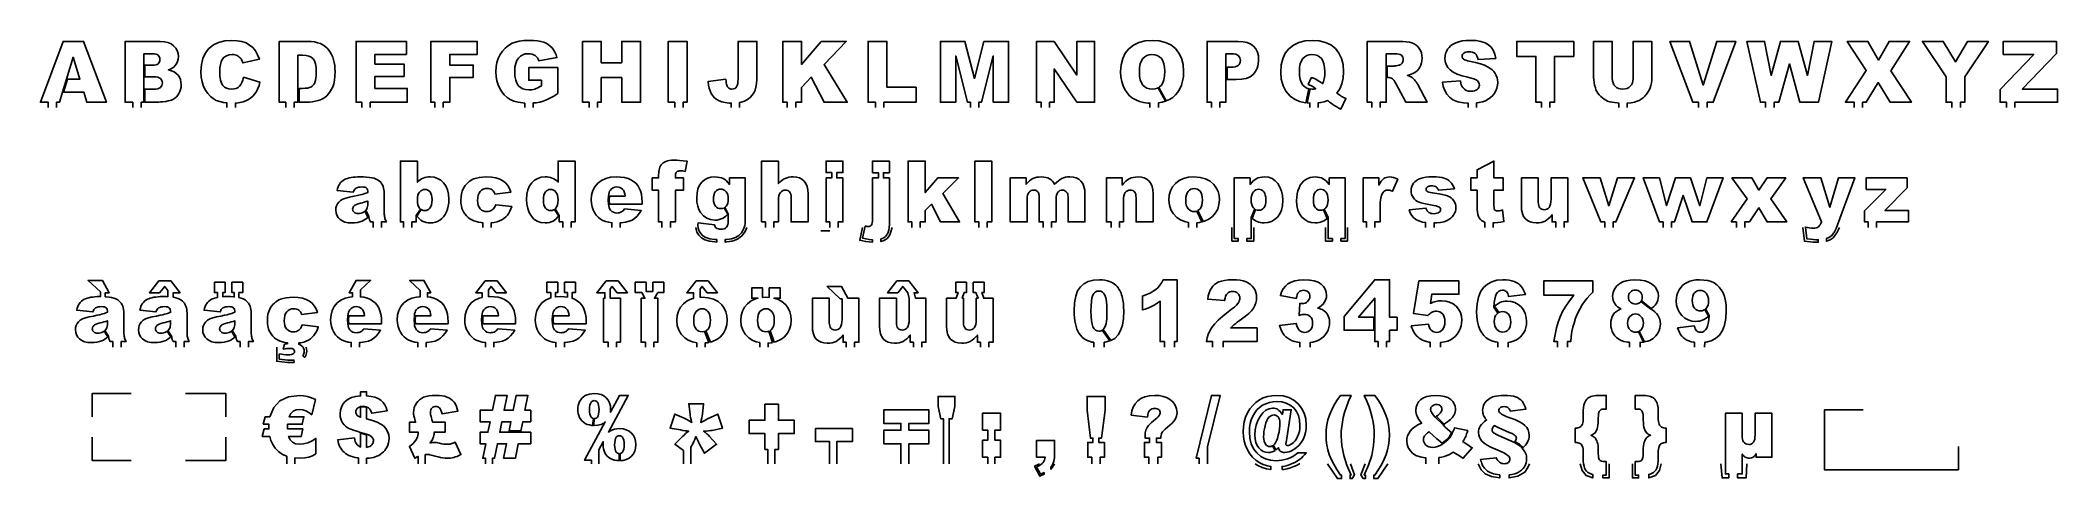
# Model space of a CAD drawing. Extents: x 617 to 1407, y 105 to 276.
import ezdxf

# ---------------------------------------------------------------- set-up
doc = ezdxf.new("R2010")
doc.units = 0
doc.header["$MEASUREMENT"] = 0

msp = doc.modelspace()

# ---------------------------------------------------------------- linework, layer by layer
at = {"linetype": 'Continuous'}
msp.add_line((926.216671, 202.01951), (922.77087, 202.01951), dxfattribs=at)
at = {"linetype": 'Continuous', "flags": 128}
for points in [[(693.615538, 250.201214), (693.615538, 251.974043), (694.029032, 251.989694), (695.414051, 252.162878), (696.658289, 252.451533), (697.761752, 252.855649), (698.752783, 253.37319), (699.659758, 254.002155), (700.482671, 254.74251), (701.221514, 255.59429), (701.871742, 256.557471), (702.428785, 257.632066), (702.892653, 258.818074), (703.263343, 260.115484), (696.829961, 262.06008), (696.549922, 261.000672), (696.195943, 260.07497), (695.76803, 259.282949), (695.266182, 258.624622), (694.66305, 258.107069), (693.931294, 257.737398), (693.070915, 257.515595), (692.081901, 257.44166), (691.056936, 257.532817), (690.153508, 257.806274), (689.371616, 258.262032), (688.711265, 258.900102), (688.186632, 259.785302), (687.81189, 260.98245), (687.587046, 262.491534), (687.512094, 264.312578), (687.574888, 265.802416), (687.763271, 267.079568), (688.077248, 268.144035), (688.516807, 268.995815), (689.254133, 269.874934), (690.137304, 270.502875), (691.166321, 270.879641), (692.341182, 271.005229), (692.878986, 270.976867), (693.390456, 270.891792), (693.875593, 270.750005), (694.334398, 270.551495), (694.762817, 270.300318), (695.156798, 270.000522), (695.516347, 269.652119), (695.841458, 269.255097), (696.025788, 268.967453), (696.206072, 268.606898), (696.382303, 268.173408), (696.554481, 267.667008), (703.036475, 269.109252), (702.330035, 270.867489), (701.458509, 272.382655), (700.4219, 273.654748), (699.220199, 274.683759), (697.815935, 275.477803), (696.171634, 276.044986), (694.287303, 276.385284), (692.162928, 276.498721), (689.457202, 276.300721), (687.076587, 275.7067), (685.021083, 274.71668), (683.290696, 273.330649), (681.918846, 271.575947), (680.938949, 269.479935), (680.351009, 267.042602), (680.155033, 264.263958), (680.266441, 262.151236), (680.600668, 260.237013), (681.157717, 258.521313), (681.93758, 257.004124), (682.870888, 255.69354), (683.888258, 254.597688), (684.989686, 253.716534), (686.175182, 253.050102), (687.491331, 252.560923), (688.984722, 252.211497), (690.339534, 252.041479), (690.339534, 250.201214)], [(810.162928, 250.201214), (810.162928, 252.022912), (811.287213, 252.132505), (812.713758, 252.383169), (814.02383, 252.734108), (815.322763, 253.223809), (816.715887, 253.890742), (818.203191, 254.734916), (819.78471, 255.756334), (819.78471, 265.884456), (808.441218, 265.884456), (808.441218, 260.941936), (813.351328, 260.941936), (813.351328, 258.705649), (812.650464, 258.307616), (811.990101, 257.972376), (811.370264, 257.699919), (810.790941, 257.490268), (810.22477, 257.334294), (809.644436, 257.222892), (809.049914, 257.15604), (808.441218, 257.133759), (807.216219, 257.237067), (806.134031, 257.546992), (805.194641, 258.06352), (804.398074, 258.786677), (803.763538, 259.75087), (803.310316, 260.990544), (803.03837, 262.505721), (802.947726, 264.296367), (803.037359, 265.989287), (803.306257, 267.438112), (803.754433, 268.642853), (804.381864, 269.6035), (805.16021, 270.337285), (806.061108, 270.861407), (807.084549, 271.17589), (808.230555, 271.280721), (809.004842, 271.236149), (809.70723, 271.102455), (810.337707, 270.879641), (810.896273, 270.567693), (811.380905, 270.171683), (811.789567, 269.696679), (812.122283, 269.142672), (812.37903, 268.50966), (819.460598, 269.773649), (819.096496, 270.874071), (818.652391, 271.874219), (818.128257, 272.774107), (817.524119, 273.573721), (816.838441, 274.274086), (816.069712, 274.8762), (815.217932, 275.380066), (814.283113, 275.785705), (813.182691, 276.097652), (811.834139, 276.320467), (810.237434, 276.45416), (808.392599, 276.498721), (806.455095, 276.42681), (804.72622, 276.211077), (803.205996, 275.851533), (801.8944, 275.348168), (800.440005, 274.516145), (799.171957, 273.510927), (798.090281, 272.332524), (797.194952, 270.980925), (796.493076, 269.479435), (795.991734, 267.851332), (795.690926, 266.096642), (795.590665, 264.215339), (795.682322, 262.420635), (795.957302, 260.731274), (796.415595, 259.147232), (797.057212, 257.668533), (797.865431, 256.330598), (798.823554, 255.168906), (799.93157, 254.183444), (801.189488, 253.374201), (802.620079, 252.743224), (804.246147, 252.292525), (806.06769, 252.022103), (806.886931, 251.985493), (806.886931, 250.201214)], [(1054.77473, 250.201214), (1054.77473, 252.071269), (1056.216568, 252.302653), (1057.620511, 252.717183), (1054.762257, 257.990645), (1054.444144, 257.81032), (1053.461717, 257.521665), (1052.345561, 257.42545), (1051.255303, 257.5237), (1050.28554, 257.818425), (1049.436271, 258.309639), (1048.707544, 258.99734), (1048.12264, 259.909879), (1047.704885, 261.07563), (1047.454184, 262.494569), (1047.370633, 264.166732), (1047.454708, 265.853059), (1047.706884, 267.282138), (1048.12721, 268.453959), (1048.715685, 269.368533), (1049.442841, 270.056223), (1050.279446, 270.547436), (1051.225406, 270.842173), (1052.280767, 270.940412), (1053.379166, 270.843685), (1054.357022, 270.553518), (1055.214384, 270.069898), (1055.951204, 269.392837), (1056.543155, 268.506113), (1056.966004, 267.39354), (1057.219752, 266.055116), (1057.304302, 264.490832), (1057.223274, 262.650543), (1056.980191, 261.116144), (1056.575099, 259.887599), (1056.007905, 258.964931), (1055.292841, 258.291405), (1054.944736, 258.094096), (1057.889826, 252.813945), (1059.192175, 253.414715), (1060.438966, 254.230028), (1061.529747, 255.193221), (1062.464566, 256.304271), (1063.243424, 257.56319), (1063.856702, 258.989734), (1064.294738, 260.60365), (1064.557579, 262.404936), (1064.645176, 264.393594), (1064.444606, 267.102361), (1063.843039, 269.492087), (1062.840331, 271.562783), (1061.436579, 273.314439), (1059.662107, 274.707563), (1057.547386, 275.702653), (1055.092319, 276.299698), (1052.296954, 276.498721), (1049.563383, 276.296163), (1047.14783, 275.688466), (1045.050295, 274.675666), (1043.270777, 273.257727), (1041.852837, 271.476185), (1040.840037, 269.37258), (1040.232376, 266.946899), (1040.029807, 264.199141), (1040.132067, 262.203902), (1040.438945, 260.382859), (1040.950439, 258.736035), (1041.666502, 257.263406), (1042.547144, 255.971055), (1043.552327, 254.865063), (1044.682147, 253.945431), (1045.936507, 253.212157), (1047.339736, 252.652068), (1048.916208, 252.252011), (1050.665828, 252.011974), (1051.49872, 251.977316), (1051.49872, 250.201214)], [(1117.362208, 250.201214), (1117.362208, 252.087765), (1118.233424, 252.195298), (1119.679737, 252.524456), (1120.972088, 252.985284), (1121.328572, 252.694105), (1121.798553, 252.339109), (1122.381934, 251.920318), (1123.078717, 251.43771), (1123.834294, 250.940926), (1124.593918, 250.479587), (1125.357541, 250.053702), (1126.125258, 249.663262), (1128.167093, 253.779328), (1127.659693, 254.007213), (1127.206946, 254.220911), (1126.808901, 254.420446), (1126.465556, 254.605782), (1126.195146, 254.771884), (1125.805194, 255.027119), (1124.666805, 255.804953), (1125.801147, 257.516606), (1126.611425, 259.491588), (1127.097544, 261.729899), (1127.2596, 264.23155), (1127.058554, 267.017786), (1126.455463, 269.461701), (1125.450232, 271.563295), (1124.04291, 273.322544), (1122.265962, 274.712122), (1120.151717, 275.704677), (1117.700173, 276.30021), (1114.911425, 276.498721), (1112.171237, 276.295651), (1109.752161, 275.686443), (1107.654102, 274.671108), (1105.877155, 273.249622), (1104.462739, 271.461498), (1103.452461, 269.346241), (1102.846276, 266.90385), (1102.644231, 264.134311), (1102.875174, 261.281223), (1103.56791, 258.76642), (1104.722532, 256.58988), (1106.338995, 254.751627), (1108.045578, 253.518023), (1110.037758, 252.636881), (1112.315583, 252.108189), (1112.537767, 252.092919), (1113.705767, 257.571355), (1112.889823, 257.818425), (1112.040079, 258.309639), (1111.313923, 258.99734), (1110.732541, 259.928113), (1110.317309, 261.148553), (1110.068132, 262.658648), (1109.985104, 264.458411), (1110.070179, 266.017137), (1110.325402, 267.355061), (1110.750774, 268.472193), (1111.346296, 269.368533), (1112.078593, 270.056223), (1112.914151, 270.547436), (1113.853017, 270.842173), (1114.895191, 270.940412), (1116.006777, 270.844197), (1116.991727, 270.555541), (1117.850088, 270.074456), (1118.581862, 269.400942), (1119.166767, 268.502578), (1119.584522, 267.346956), (1119.835223, 265.934087), (1119.918774, 264.263958), (1119.864073, 262.7974), (1119.69997, 261.525318), (1119.426513, 260.447688), (1119.043702, 259.564511), (1118.423853, 259.968627), (1117.51179, 260.59758), (1116.918792, 260.990544), (1116.454429, 261.278188), (1116.118702, 261.460488), (1115.820394, 261.585065), (1115.46848, 261.699513), (1115.062817, 261.803833), (1114.6035, 261.898025), (1113.452972, 259.256622), (1114.382745, 258.853518), (1115.178788, 258.438262), (1115.841198, 258.010855), (1116.369878, 257.571295), (1116.03258, 257.50749), (1115.685189, 257.461917), (1115.327704, 257.434567), (1114.960032, 257.42545), (1114.135186, 257.499337), (1113.052022, 252.057559), (1114.086246, 251.986469), (1114.086246, 250.201214)], [(1179.279801, 250.201214), (1179.279801, 252.06733), (1180.195626, 252.181111), (1181.551771, 252.492559), (1182.760047, 252.928572), (1183.831595, 253.485115), (1184.777602, 254.158117), (1185.597973, 254.947615), (1186.292756, 255.853572), (1186.845764, 256.840045), (1187.240762, 257.871091), (1187.477752, 258.946698), (1187.556733, 260.066865), (1187.497509, 261.015871), (1187.319743, 261.918282), (1187.023482, 262.774108), (1186.608726, 263.583351), (1186.063859, 264.337381), (1185.37717, 265.027617), (1184.548705, 265.654036), (1183.578419, 266.21666), (1182.366572, 266.745852), (1180.813427, 267.27201), (1178.918985, 267.79512), (1175.800032, 268.521811), (1175.095109, 268.736533), (1174.568428, 268.959348), (1174.220037, 269.190268), (1173.986094, 269.424234), (1173.818945, 269.672376), (1173.718683, 269.934693), (1173.685263, 270.211185), (1173.725777, 270.585427), (1173.847319, 270.930283), (1174.049888, 271.245777), (1174.333486, 271.531898), (1174.697064, 271.7694), (1175.13967, 271.939048), (1175.661257, 272.040833), (1176.261872, 272.074765), (1176.997692, 272.029181), (1177.649438, 271.892453), (1178.217109, 271.664568), (1178.700705, 271.345539), (1179.104321, 270.926236), (1179.431955, 270.397544), (1179.683655, 269.759474), (1179.859374, 269.012013), (1186.778923, 269.417141), (1186.431008, 271.139434), (1185.841057, 272.611551), (1185.009022, 273.833503), (1183.934903, 274.805301), (1182.604609, 275.546168), (1181.003857, 276.075372), (1179.132695, 276.392878), (1176.991075, 276.498721), (1175.234361, 276.440485), (1173.675123, 276.265778), (1172.313408, 275.974587), (1171.149168, 275.566936), (1170.150555, 275.05749), (1169.285623, 274.460945), (1168.554373, 273.777302), (1167.956805, 273.00655), (1167.492442, 272.179585), (1167.160761, 271.327305), (1166.961715, 270.449698), (1166.895398, 269.546788), (1167.025032, 268.214934), (1167.413937, 267.006646), (1168.06216, 265.921935), (1168.969605, 264.960776), (1170.171835, 264.105962), (1171.72041, 263.340268), (1173.615375, 262.663718), (1175.856733, 262.076278), (1177.197691, 261.747121), (1178.271286, 261.407823), (1179.07747, 261.058408), (1179.616291, 260.698865), (1179.970776, 260.3221), (1180.224, 259.921019), (1180.375915, 259.495635), (1180.426522, 259.045947), (1180.373392, 258.574491), (1180.213859, 258.132396), (1179.947972, 257.719676), (1179.575777, 257.336329), (1179.105321, 257.013741), (1178.544743, 256.783333), (1177.893997, 256.645081), (1177.15313, 256.598997), (1176.160564, 256.689142), (1175.289586, 256.959564), (1174.540102, 257.410263), (1173.91216, 258.04124), (1173.593095, 258.537524), (1173.332825, 259.13508), (1173.131255, 259.833921), (1172.988433, 260.634035), (1166.004091, 260.196499), (1166.284642, 258.476753), (1166.818416, 256.914991), (1167.605367, 255.511239), (1168.645541, 254.265484), (1170.045247, 253.244566), (1171.910839, 252.515339), (1174.242317, 252.077803), (1176.003792, 251.985969), (1176.003792, 250.201214)], [(623.664539, 250.201214), (623.664539, 252.337085), (624.801975, 252.337085), (625.952529, 256.258699), (627.556823, 261.395671), (630.149621, 269.935705), (632.774828, 261.395671), (627.99362, 261.395671), (626.389327, 256.258699), (634.298098, 256.258699), (635.481062, 252.337085), (643.178429, 252.337085), (634.249483, 276.093594), (626.244219, 276.093594), (617.315272, 252.337085), (620.388539, 252.337085), (620.388539, 250.201214)], [(656.763355, 250.201214), (656.763355, 252.337085), (657.862748, 252.337085), (657.862748, 271.280721), (661.103745, 271.280721), (661.876015, 271.244254), (662.523708, 271.134876), (663.046824, 270.952563), (663.445367, 270.69734), (663.73959, 270.377287), (663.949747, 270.000522), (664.075841, 269.567033), (664.117875, 269.076843), (664.075841, 268.550686), (663.949747, 268.090358), (663.73959, 267.695871), (663.445367, 267.367213), (663.043786, 267.108442), (662.511553, 266.923595), (661.84867, 266.812693), (661.055132, 266.775726), (658.240542, 266.775726), (658.240542, 262.254533), (661.589894, 262.254533), (662.481677, 262.214531), (663.228625, 262.094512), (663.830743, 261.89449), (664.288027, 261.614439), (664.624787, 261.268571), (664.865329, 260.871037), (665.009654, 260.421861), (665.057762, 259.921019), (665.009148, 259.38271), (664.863303, 258.902137), (664.620229, 258.479288), (664.279925, 258.114163), (663.82112, 257.819937), (663.222549, 257.609786), (662.484209, 257.483686), (661.606102, 257.44166), (658.240542, 257.44166), (658.240542, 252.337085), (663.12937, 252.337085), (663.638814, 252.357342), (664.356897, 252.418113), (665.28362, 252.519398), (666.418983, 252.661185), (667.292026, 252.80096), (668.047585, 252.977179), (668.685655, 253.189877), (669.206237, 253.439031), (669.912172, 253.90694), (670.539102, 254.451843), (671.087033, 255.073703), (671.555961, 255.772544), (671.931714, 256.533168), (672.200113, 257.340375), (672.361145, 258.194179), (672.414828, 259.094566), (672.33937, 260.180801), (672.113009, 261.170833), (671.735738, 262.064638), (671.207558, 262.862229), (670.51935, 263.556512), (669.662006, 264.140394), (668.635519, 264.613885), (667.439894, 264.976975), (668.231915, 265.295005), (668.922651, 265.665688), (669.512108, 266.089048), (670.000281, 266.565063), (670.574546, 267.356073), (670.984737, 268.222028), (671.230849, 269.162929), (671.312889, 270.178776), (671.197935, 271.384018), (670.853073, 272.487986), (670.278302, 273.49067), (669.473624, 274.392068), (668.454224, 275.136494), (667.235307, 275.668221), (665.816865, 275.98725), (664.1989, 276.093594), (650.457071, 276.093594), (650.457071, 252.337085), (653.487355, 252.337085), (653.487355, 250.201214)], [(716.585, 250.201214), (716.585, 252.337085), (718.120988, 252.337085), (718.120988, 270.713538), (719.95216, 270.713538), (721.276908, 270.626441), (722.39911, 270.365135), (723.318743, 269.929623), (724.035806, 269.319914), (724.574627, 268.474216), (724.959497, 267.330745), (725.190417, 265.889514), (725.267386, 264.150522), (725.232954, 262.823227), (725.129646, 261.693443), (724.957474, 260.761147), (724.716425, 260.026351), (724.414606, 259.437911), (724.060121, 258.944674), (723.652971, 258.54664), (723.193154, 258.24381), (722.623948, 258.020483), (721.888651, 257.860963), (720.987252, 257.765248), (719.919739, 257.733351), (718.618641, 257.733351), (718.618641, 252.337085), (721.686094, 252.337085), (722.694848, 252.377599), (723.760325, 252.499141), (724.882528, 252.701699), (726.06143, 252.985284), (726.930432, 253.27951), (727.77106, 253.692231), (728.583338, 254.223446), (729.367254, 254.873168), (730.094957, 255.624675), (730.738598, 256.461257), (731.298175, 257.382913), (731.77369, 258.389655), (732.15299, 259.545777), (732.423912, 260.915598), (732.58648, 262.499128), (732.640657, 264.296367), (732.604201, 265.495539), (732.494811, 266.66229), (732.312511, 267.796644), (732.057275, 268.898577), (731.721024, 269.950891), (731.29564, 270.936365), (730.781135, 271.854986), (730.177496, 272.706754), (729.48626, 273.477506), (728.708926, 274.153044), (727.845506, 274.73339), (726.895988, 275.218533), (725.825952, 275.601368), (724.600965, 275.874825), (723.221005, 276.038905), (721.686094, 276.093594), (710.780132, 276.093594), (710.780132, 252.337085), (713.308996, 252.337085), (713.308996, 250.201214)], [(746.421875, 250.201214), (746.421875, 252.337085), (760.894043, 252.337085), (760.894043, 257.717141), (748.221745, 257.717141), (748.221745, 262.400378), (759.646264, 262.400378), (759.646264, 267.245671), (748.221745, 267.245671), (748.221745, 271.021439), (760.537535, 271.021439), (760.537535, 276.093594), (740.864684, 276.093594), (740.864684, 252.337085), (743.145865, 252.337085), (743.145865, 250.201214)], [(774.988601, 250.201214), (774.988601, 252.337085), (777.47985, 252.337085), (777.47985, 262.04387), (786.684281, 262.04387), (786.684281, 266.840544), (777.47985, 266.840544), (777.47985, 270.989031), (788.256171, 270.989031), (788.256171, 276.093594), (770.106579, 276.093594), (770.106579, 252.337085), (771.712603, 252.337085), (771.712603, 250.201214)], [(835.321701, 250.201214), (835.321701, 252.337085), (836.806291, 252.337085), (836.806291, 261.946644), (844.82776, 261.946644), (844.82776, 252.337085), (852.201031, 252.337085), (852.201031, 276.093594), (844.82776, 276.093594), (844.82776, 267.780433), (836.806291, 267.780433), (836.806291, 276.093594), (829.46544, 276.093594), (829.46544, 252.337085), (832.045691, 252.337085), (832.045691, 250.201214)], [(868.811261, 250.201214), (868.811261, 252.337085), (870.348981, 252.337085), (870.348981, 276.093594), (862.99192, 276.093594), (862.99192, 252.337085), (865.535275, 252.337085), (865.535275, 250.201214)], [(890.949236, 250.201214), (890.949236, 252.179957), (891.584414, 252.298595), (892.903592, 252.7569), (894.069855, 253.398517), (895.068492, 254.172804), (895.884816, 255.029142), (896.518828, 255.967508), (896.970551, 256.987914), (897.286045, 258.170887), (897.511395, 259.59692), (897.6466, 261.266036), (897.691661, 263.178224), (897.691661, 276.093594), (890.3346, 276.093594), (890.3346, 261.44429), (890.298656, 260.43756), (890.190778, 259.588815), (890.011013, 258.898078), (889.759336, 258.365339), (889.430678, 257.968317), (889.019969, 257.684732), (888.527232, 257.514583), (887.952468, 257.457859), (887.585843, 257.477104), (887.263755, 257.53484), (886.986251, 257.631054), (886.753308, 257.76576), (886.467687, 258.01896), (886.226651, 258.308627), (886.030151, 258.63475), (885.878236, 258.99734), (885.763788, 259.428794), (885.679713, 259.961533), (885.626036, 260.595557), (885.602756, 261.330853), (878.585993, 260.374765), (878.738408, 259.052529), (879.001249, 257.840706), (879.374467, 256.739272), (879.858087, 255.748241), (880.453108, 254.86861), (881.160555, 254.101405), (881.980426, 253.446624), (882.912722, 252.904256), (884.002504, 252.478884), (885.294855, 252.175042), (886.789775, 251.992729), (887.67325, 251.961106), (887.67325, 250.201214)], [(912.867598, 250.201214), (912.867598, 252.337085), (915.176843, 252.337085), (915.176843, 258.122268), (918.968822, 262.092489), (923.976147, 252.337085), (933.018534, 252.337085), (923.95996, 267.116036), (932.629629, 276.093594), (922.858015, 276.093594), (915.176843, 267.116036), (915.176843, 276.093594), (907.835993, 276.093594), (907.835993, 252.337085), (909.591612, 252.337085), (909.591612, 250.201214)], [(947.40852, 250.201214), (947.40852, 252.337085), (960.014418, 252.337085), (960.014418, 258.187085), (948.557501, 258.187085), (948.557501, 276.093594), (941.216651, 276.093594), (941.216651, 252.337085), (944.13251, 252.337085), (944.13251, 250.201214)], [(984.501391, 250.201214), (984.501391, 252.337085), (985.553467, 252.337085), (990.188097, 270.454256), (990.188097, 252.337085), (996.200153, 252.337085), (996.200153, 276.093594), (986.541963, 276.093594), (982.847247, 261.638755), (979.120085, 276.093594), (969.47813, 276.093594), (969.47813, 252.337085), (975.490162, 252.337085), (975.490162, 270.454256), (980.108582, 252.337085), (981.225381, 252.337085), (981.225381, 250.201214)], [(1012.218098, 250.201214), (1012.218098, 252.337085), (1014.022396, 252.337085), (1014.022396, 265.365892), (1022.918937, 252.337085), (1029.838486, 252.337085), (1029.838486, 276.093594), (1022.918937, 276.093594), (1022.918937, 262.935152), (1013.973788, 276.093594), (1007.119081, 276.093594), (1007.119081, 252.337085), (1008.942089, 252.337085), (1008.942089, 250.201214)], [(1078.817906, 250.201214), (1078.817906, 252.337085), (1081.245551, 252.337085), (1081.245551, 271.264511), (1083.335993, 271.264511), (1084.282952, 271.215892), (1085.065856, 271.070047), (1085.684705, 270.826975), (1086.139451, 270.486677), (1086.465562, 270.07648), (1086.698505, 269.623757), (1086.83828, 269.128497), (1086.884888, 268.590688), (1086.831187, 268.041239), (1086.670179, 267.543443), (1086.401768, 267.097303), (1086.026003, 266.702803), (1085.517603, 266.380227), (1084.851147, 266.149808), (1084.026729, 266.011567), (1083.044302, 265.965484), (1081.645882, 265.965484), (1081.645882, 261.152599), (1085.264379, 261.152599), (1087.342158, 261.279199), (1089.135339, 261.658999), (1090.643923, 262.292012), (1091.86791, 263.178224), (1092.814393, 264.289274), (1093.490418, 265.596811), (1093.896081, 267.100837), (1094.031286, 268.801351), (1093.907221, 270.451221), (1093.534979, 271.900558), (1092.914654, 273.149348), (1092.046152, 274.197616), (1090.92852, 275.027104), (1089.560711, 275.619602), (1087.942773, 275.975099), (1086.07461, 276.093594), (1073.872257, 276.093594), (1073.872257, 252.337085), (1075.541896, 252.337085), (1075.541896, 250.201214)], [(1141.567011, 250.201214), (1141.567011, 252.337085), (1143.924816, 252.337085), (1143.924816, 271.29692), (1147.1496, 271.29692), (1148.074279, 271.258429), (1148.83895, 271.142969), (1149.443612, 270.95054), (1149.888265, 270.68113), (1150.207282, 270.339808), (1150.435179, 269.931646), (1150.571907, 269.456643), (1150.617468, 268.914787), (1150.588618, 268.53701), (1150.50202, 268.181514), (1150.357674, 267.848297), (1150.155628, 267.537361), (1149.907974, 267.265928), (1149.626947, 267.051218), (1149.312453, 266.893221), (1148.964538, 266.791936), (1148.302176, 266.650138), (1147.757309, 266.548865), (1147.32989, 266.488094), (1147.019965, 266.467837), (1144.363519, 266.467837), (1144.363519, 261.979052), (1144.572991, 261.979052), (1145.062205, 261.94462), (1145.525044, 261.841312), (1145.961557, 261.669128), (1146.371743, 261.42808), (1146.673573, 261.155634), (1146.995638, 260.759624), (1147.337983, 260.24006), (1147.700561, 259.59692), (1151.622175, 252.337085), (1159.919148, 252.337085), (1156.354019, 259.208003), (1156.192487, 259.494623), (1155.967161, 259.835945), (1155.677994, 260.231955), (1155.325032, 260.682655), (1154.96293, 261.119179), (1154.646436, 261.472652), (1154.375502, 261.743074), (1154.150176, 261.930433), (1153.805784, 262.150225), (1153.372319, 262.372028), (1152.849684, 262.595854), (1152.237977, 262.821715), (1153.012787, 263.020227), (1153.700477, 263.243041), (1154.301044, 263.490171), (1154.814538, 263.761605), (1155.512891, 264.241166), (1156.133264, 264.788592), (1156.675607, 265.403871), (1157.13997, 266.087013), (1157.512165, 266.83802), (1157.778052, 267.65688), (1157.937585, 268.543592), (1157.990715, 269.498168), (1157.921874, 270.589473), (1157.715258, 271.594692), (1157.370914, 272.513813), (1156.888793, 273.346848), (1156.294272, 274.074551), (1155.612676, 274.677689), (1154.843912, 275.156239), (1153.988121, 275.510212), (1152.98846, 275.765448), (1151.788277, 275.947748), (1150.387571, 276.057138), (1148.786296, 276.093594), (1136.551522, 276.093594), (1136.551522, 252.337085), (1138.291002, 252.337085), (1138.291002, 250.201214)], [(1207.91438, 250.201214), (1207.91438, 252.337085), (1209.854811, 252.337085), (1209.854811, 270.227395), (1217.341507, 270.227395), (1217.341507, 276.093594), (1195.027242, 276.093594), (1195.027242, 270.227395), (1202.513937, 270.227395), (1202.513937, 252.337085), (1204.638371, 252.337085), (1204.638371, 250.201214)], [(1238.228264, 250.201214), (1238.228264, 251.971163), (1238.508243, 251.980577), (1239.846154, 252.126422), (1241.076711, 252.369494), (1242.19996, 252.709804), (1242.96106, 253.045543), (1243.704974, 253.485615), (1244.431654, 254.030005), (1245.141147, 254.678704), (1245.795416, 255.408942), (1246.356517, 256.197928), (1246.82445, 257.04565), (1247.199168, 257.952119), (1247.486288, 258.902637), (1247.691381, 259.882528), (1247.814446, 260.891806), (1247.855484, 261.930433), (1247.855484, 276.093594), (1240.530844, 276.093594), (1240.530844, 261.590135), (1240.46348, 260.658351), (1240.261434, 259.839991), (1239.924659, 259.13508), (1239.453203, 258.543594), (1238.863252, 258.075672), (1238.170992, 257.741444), (1237.376424, 257.54091), (1236.479595, 257.474069), (1235.575626, 257.541922), (1234.776011, 257.745503), (1234.080752, 258.084789), (1233.489754, 258.559804), (1233.018298, 259.156349), (1232.681523, 259.860248), (1232.479477, 260.671514), (1232.412113, 261.590135), (1232.412113, 276.093594), (1225.087473, 276.093594), (1225.087473, 261.930433), (1225.130034, 261.022964), (1225.257621, 260.050666), (1225.470331, 259.013538), (1225.768068, 257.911605), (1226.023815, 257.211752), (1226.369683, 256.522028), (1226.80572, 255.842432), (1227.331877, 255.172964), (1227.917781, 254.546534), (1228.53306, 253.996073), (1229.177712, 253.52157), (1229.851738, 253.123025), (1230.582464, 252.792855), (1231.397313, 252.523445), (1232.296141, 252.314805), (1233.279091, 252.166936), (1234.284322, 252.06414), (1234.952301, 252.013343), (1234.952301, 250.201214)], [(1269.475062, 250.201214), (1269.475062, 252.337085), (1271.887473, 252.337085), (1280.719173, 276.093594), (1273.264898, 276.093594), (1267.982093, 258.99734), (1262.634446, 276.093594), (1254.969461, 276.093594), (1263.930844, 252.337085), (1266.199052, 252.337085), (1266.199052, 250.201214)], [(1295.689993, 250.201214), (1295.689993, 252.337085), (1297.531877, 252.337085), (1301.68034, 267.29429), (1305.845037, 252.337085), (1313.040042, 252.337085), (1318.290474, 276.093594), (1311.338505, 276.093594), (1308.826738, 262.805505), (1305.148207, 276.093594), (1298.196286, 276.093594), (1294.533942, 262.789307), (1292.022175, 276.093594), (1285.054019, 276.093594), (1290.336872, 252.337085), (1292.413984, 252.337085), (1292.413984, 250.201214)], [(1330.346768, 250.201214), (1330.346768, 252.337085), (1331.802175, 252.337085), (1336.485412, 259.969638), (1341.184836, 252.337085), (1349.433203, 252.337085), (1341.330705, 264.588058), (1348.736373, 276.093594), (1340.73109, 276.093594), (1336.631233, 268.785152), (1332.434163, 276.093594), (1324.347852, 276.093594), (1331.78594, 264.717693), (1323.602463, 252.337085), (1327.070759, 252.337085), (1327.070759, 250.201214)], [(1368.59438, 250.201214), (1368.59438, 252.337085), (1370.337621, 252.337085), (1370.337621, 262.286953), (1379.574461, 276.093594), (1371.455777, 276.093594), (1366.659091, 268.072124), (1361.878592, 276.093594), (1353.727487, 276.093594), (1362.980561, 262.286953), (1362.980561, 252.337085), (1365.318371, 252.337085), (1365.318371, 250.201214)], [(1389.965828, 250.201214), (1389.965828, 252.337085), (1406.669225, 252.337085), (1406.669225, 257.44166), (1392.846363, 257.44166), (1406.183058, 271.345539), (1406.183058, 276.093594), (1385.408274, 276.093594), (1385.408274, 271.021439), (1397.318937, 271.021439), (1384.128064, 257.263406), (1384.128064, 252.337085), (1386.689866, 252.337085), (1386.689866, 250.201214)], [(762.725679, 203.392311), (762.725679, 205.529516), (764.396759, 205.529516), (764.396759, 208.073692), (766.079836, 210.563715), (765.668853, 210.966283), (765.303728, 211.54106), (765.042934, 212.268763), (764.886449, 213.149393), (764.834295, 214.182974), (764.887473, 215.131469), (765.046981, 215.95134), (765.312845, 216.642588), (765.685051, 217.2052), (766.141333, 217.641213), (766.659385, 217.952661), (767.23922, 218.13952), (767.880837, 218.201814), (768.419146, 218.142055), (768.915929, 217.962789), (769.371187, 217.664005), (769.784919, 217.245714), (770.128764, 216.699812), (770.374371, 216.018193), (770.521739, 215.200845), (770.570858, 214.247791), (770.520728, 213.172697), (770.370324, 212.264705), (770.119647, 211.523838), (769.768709, 210.950073), (769.343836, 210.521154), (768.871357, 210.214776), (768.351281, 210.030952), (767.783599, 209.969681), (767.171355, 210.031964), (766.614813, 210.218823), (766.352044, 210.382235), (764.643699, 207.783334), (765.024701, 207.335349), (765.628339, 206.724629), (766.207662, 206.24152), (766.762693, 205.886024), (767.502037, 205.559889), (768.277859, 205.326946), (769.090125, 205.187183), (769.93887, 205.140587), (770.92889, 205.206928), (771.873338, 205.405951), (772.772202, 205.737644), (773.625494, 206.202018), (774.410933, 206.800586), (775.106227, 207.534883), (775.711389, 208.404885), (776.226394, 209.410604), (776.637603, 210.526212), (776.931317, 211.725895), (777.107548, 213.00963), (777.166284, 214.377438), (777.03766, 216.36913), (776.651778, 218.114705), (776.008649, 219.614172), (775.108251, 220.867532), (774.011376, 221.85654), (772.778784, 222.562975), (771.410475, 222.986836), (769.906449, 223.128123), (769.161536, 223.095714), (768.450031, 222.998488), (767.771959, 222.836432), (767.127294, 222.609571), (766.516063, 222.31788), (765.938264, 221.961372), (765.393873, 221.540034), (764.882914, 221.053891), (764.882914, 229.286024), (758.22266, 229.286024), (758.22266, 205.529516), (759.449682, 205.529516), (759.449682, 203.392311)], [(825.077512, 203.392311), (825.077512, 205.529516), (826.529348, 205.529516), (826.529348, 229.286024), (819.869117, 229.286024), (819.869117, 221.053891), (819.36524, 221.540034), (818.82592, 221.961372), (818.251132, 222.31788), (817.640924, 222.609571), (816.99526, 222.836432), (816.314141, 222.998488), (815.597577, 223.095714), (814.845558, 223.128123), (813.334951, 222.986336), (811.963096, 222.560952), (810.730004, 221.851982), (809.635652, 220.859427), (808.738812, 219.599485), (808.098206, 218.088378), (807.713848, 216.326082), (807.585724, 214.312609), (807.701696, 212.472332), (808.049599, 210.775878), (808.629433, 209.223233), (809.4412, 207.81441), (810.472745, 206.644613), (811.711919, 205.809043), (813.15872, 205.307701), (814.81315, 205.140587), (815.667965, 205.187183), (816.482266, 205.326946), (817.256041, 205.559889), (817.989338, 205.886024), (818.538276, 206.235439), (819.115564, 206.716524), (819.721225, 207.329279), (820.143741, 207.82536), (818.443561, 210.412216), (818.127067, 210.2168), (817.574083, 210.031464), (816.968409, 209.969681), (816.400738, 210.030952), (815.880651, 210.214776), (815.408183, 210.521154), (814.983299, 210.950073), (814.632361, 211.510674), (814.381696, 212.212039), (814.231292, 213.05419), (814.181161, 214.037129), (814.229768, 215.08235), (814.375614, 215.965527), (814.618697, 216.686648), (814.958995, 217.245714), (815.371216, 217.664005), (815.830009, 217.962789), (816.335409, 218.142055), (816.887393, 218.201814), (817.515335, 218.13952), (818.086553, 217.952661), (818.60107, 217.641213), (819.058863, 217.2052), (819.434605, 216.642588), (819.703015, 215.95134), (819.864047, 215.131469), (819.917725, 214.182974), (819.865047, 213.142811), (819.707062, 212.258635), (819.443721, 211.53042), (819.075073, 210.958178), (818.698237, 210.594148), (820.35526, 208.073692), (820.35526, 205.529516), (821.801503, 205.529516), (821.801503, 203.392311)], [(863.833357, 203.392311), (863.833357, 205.529516), (865.826966, 205.529516), (865.826966, 217.910123), (868.970746, 217.910123), (868.970746, 222.739206), (865.826966, 222.739206), (865.832036, 223.264852), (865.847223, 223.691248), (865.87255, 224.018382), (865.907994, 224.246267), (866.003185, 224.548597), (866.12675, 224.807368), (866.278689, 225.022589), (866.458954, 225.194261), (866.684828, 225.32542), (866.973472, 225.419111), (867.32491, 225.475312), (867.739166, 225.494057), (868.132117, 225.481905), (868.581817, 225.445438), (869.088217, 225.384667), (869.651342, 225.299593), (870.380568, 229.286024), (868.8259, 229.463266), (867.467732, 229.589866), (866.306016, 229.665824), (865.340823, 229.691139), (864.320405, 229.660254), (863.430646, 229.567586), (862.671546, 229.413124), (862.043104, 229.196891), (861.511377, 228.930527), (861.042444, 228.625661), (860.636305, 228.282329), (860.29296, 227.900493), (860.00584, 227.470551), (859.768327, 226.982884), (859.580444, 226.437493), (859.442192, 225.834355), (859.342954, 225.21553), (859.272043, 224.623032), (859.229506, 224.056873), (859.215342, 223.51704), (859.215342, 222.739206), (856.752182, 222.739206), (856.752182, 217.910123), (859.215342, 217.910123), (859.215342, 205.529516), (860.557348, 205.529516), (860.557348, 203.392311)], [(904.28317, 203.392311), (904.28317, 205.529516), (906.123721, 205.529516), (906.123721, 213.794057), (906.170305, 214.87878), (906.31008, 215.783214), (906.543023, 216.507371), (906.869158, 217.05125), (907.270226, 217.448272), (907.728019, 217.731869), (908.242513, 217.902018), (908.813754, 217.958731), (909.326224, 217.916705), (909.777947, 217.790605), (910.168899, 217.580454), (910.499057, 217.286228), (910.761374, 216.890729), (910.948757, 216.376724), (911.061182, 215.744224), (911.098649, 214.993217), (911.098649, 205.529516), (917.726482, 205.529516), (917.726482, 216.46788), (917.629768, 218.05191), (917.339601, 219.417184), (916.855981, 220.56369), (916.178908, 221.491428), (915.33371, 222.207479), (914.345713, 222.718949), (913.214918, 223.025826), (911.9413, 223.128123), (911.064205, 223.090656), (910.24788, 222.978231), (909.492327, 222.79086), (908.797544, 222.528543), (908.132135, 222.179116), (907.464679, 221.730441), (906.795224, 221.182515), (906.123721, 220.535328), (906.123721, 229.286024), (899.528284, 229.286024), (899.528284, 205.529516), (901.007161, 205.529516), (901.007161, 203.392311)], [(929.492657, 203.392311), (929.492657, 205.529516), (931.373341, 205.529516), (931.373341, 222.739206), (928.960739, 222.739206), (928.960739, 224.797239), (931.373341, 224.797239), (931.373341, 229.286024), (924.777904, 229.286024), (924.777904, 224.797239), (926.980342, 224.797239), (926.980342, 222.739206), (924.777904, 222.739206), (924.777904, 205.529516), (926.216671, 205.529516), (926.216671, 203.392311)], [(950.568677, 203.392311), (950.004124, 201.210428), (949.659351, 200.431148), (949.191322, 199.725659), (948.607275, 199.103734), (947.905208, 198.560652), (947.063223, 198.119903), (946.203219, 197.850492), (946.203219, 198.856205), (946.694314, 199.010043), (947.38505, 199.371615), (947.959814, 199.816238), (948.43634, 200.323656), (948.814629, 200.893874), (949.094656, 201.52688), (949.296725, 202.307755), (949.441047, 203.321579), (949.527645, 204.568352), (949.556519, 206.048068), (949.556519, 222.739206), (947.229183, 222.739206), (947.229183, 224.74862), (949.556519, 224.74862), (949.556519, 229.286024), (942.944872, 229.286024), (942.944872, 224.74862), (945.248786, 224.74862), (945.248786, 222.739206), (942.944872, 222.739206), (942.944872, 206.615239), (942.917521, 205.827788), (942.835494, 205.183124), (942.698765, 204.681283), (942.507336, 204.322239), (942.263252, 204.070557), (941.968515, 203.890779), (941.623147, 203.782919), (941.227148, 203.746963), (941.014462, 203.757091), (940.749099, 203.787477), (940.431081, 203.838113), (940.060386, 203.909013), (939.071889, 199.112339), (940.432081, 198.864197), (941.676824, 198.686954), (942.80612, 198.580612), (942.927233, 198.576375), (942.927233, 197.616067), (942.744302, 197.622465), (941.564138, 197.733598), (940.278261, 197.916696), (937.933738, 198.344401), (938.974008, 203.392311)], [(961.56373, 203.392311), (961.56373, 205.529516), (963.587093, 205.529516), (963.587093, 210.00209), (966.066464, 212.416631), (969.550517, 205.529516), (976.988606, 205.529516), (970.45801, 216.694741), (976.632098, 222.739206), (968.513414, 222.739206), (963.587093, 217.018841), (963.587093, 229.286024), (956.84581, 229.286024), (956.84581, 205.529516), (958.28772, 205.529516), (958.28772, 203.392311)], [(987.860308, 203.392311), (987.860308, 205.529516), (989.619522, 205.529516), (989.619522, 229.286024), (983.007898, 229.286024), (983.007898, 205.529516), (984.584322, 205.529516), (984.584322, 203.392311)], [(1185.755696, 203.392311), (1185.755696, 205.151334), (1186.489565, 205.174019), (1187.611767, 205.274281), (1188.774483, 205.441394), (1189.977665, 205.675361), (1189.491546, 210.212753), (1188.871697, 210.035511), (1188.324783, 209.908911), (1187.850756, 209.832941), (1187.449711, 209.807626), (1187.074946, 209.841046), (1186.760975, 209.941319), (1186.507799, 210.108433), (1186.315369, 210.342388), (1186.223201, 210.567238), (1186.15736, 210.885255), (1186.117846, 211.296465), (1186.104706, 211.800841), (1186.104706, 217.910123), (1189.734582, 217.910123), (1189.734582, 222.739206), (1186.104706, 222.739206), (1186.104706, 229.286024), (1179.493035, 225.899172), (1179.493035, 222.739206), (1177.062295, 222.739206), (1177.062295, 217.910123), (1179.493035, 217.910123), (1179.493035, 211.849461), (1179.527979, 210.506979), (1179.632811, 209.36402), (1179.80753, 208.420584), (1180.052137, 207.67667), (1180.369631, 207.074043), (1180.763106, 206.55448), (1181.232563, 206.117956), (1181.777954, 205.764482), (1182.442363, 205.491525), (1182.479687, 205.482718), (1182.479687, 203.392311)], [(750.802995, 203.392311), (750.802995, 205.529516), (752.725157, 205.529516), (752.488655, 206.040474), (752.297749, 206.503838), (752.152404, 206.919593), (752.052642, 207.287753), (751.98529, 207.665018), (751.937183, 208.108124), (751.908321, 208.617071), (751.898692, 209.191836), (751.898692, 216.79198), (751.868307, 217.407258), (751.777162, 218.037735), (751.625235, 218.683399), (751.412549, 219.344261), (751.147185, 219.974738), (750.837273, 220.529246), (750.482788, 221.007807), (750.083742, 221.4104), (749.446683, 221.891984), (748.734667, 222.283436), (747.947717, 222.584755), (747.08582, 222.795918), (746.113522, 222.941264), (744.995378, 223.045072), (743.731389, 223.107366), (742.321555, 223.128123), (741.414074, 223.110913), (740.539002, 223.059259), (739.696338, 222.973161), (738.886096, 222.852643), (738.134589, 222.700715), (737.468156, 222.520438), (736.886798, 222.311798), (736.390527, 222.074797), (735.795494, 221.710695), (735.274406, 221.315197), (734.827254, 220.888289), (734.454023, 220.429996), (734.137529, 219.911944), (733.860525, 219.305771), (733.623012, 218.611488), (733.425013, 217.829095), (739.728747, 217.164686), (739.938398, 217.679204), (740.178435, 218.104576), (740.448857, 218.440839), (740.749665, 218.687957), (741.205434, 218.914831), (741.762477, 219.076874), (742.420804, 219.174112), (743.180416, 219.206521), (743.764809, 219.176136), (744.253999, 219.084979), (744.647975, 218.933064), (744.946759, 218.720366), (745.166538, 218.431722), (745.323524, 218.05191), (745.417715, 217.580954), (745.449112, 217.018841), (744.841427, 216.787421), (744.249941, 216.579282), (743.674665, 216.394446), (743.115599, 216.232902), (742.401559, 216.05516), (741.361408, 215.821705), (739.995123, 215.532549), (738.302715, 215.187681), (736.87667, 214.839278), (735.693709, 214.409847), (734.753819, 213.899388), (734.057002, 213.307902), (733.553636, 212.632353), (733.194093, 211.869706), (732.97836, 211.019961), (732.906449, 210.083106), (733.00621, 209.079411), (733.305506, 208.158767), (733.804313, 207.321173), (734.502642, 206.566631), (735.393413, 205.942736), (736.469519, 205.497095), (737.730985, 205.22972), (739.177787, 205.140587), (740.300988, 205.185159), (741.353303, 205.318841), (742.334718, 205.541668), (743.245234, 205.853615), (743.886339, 206.165551), (744.52948, 206.566631), (745.174643, 207.056833), (745.506967, 207.354308), (744.311866, 209.758567), (744.146633, 209.619755), (743.707073, 209.337681), (743.223453, 209.103726), (742.7206, 208.936612), (742.198489, 208.836339), (741.657145, 208.802919), (741.162385, 208.833804), (740.731431, 208.926484), (740.364294, 209.080934), (740.060952, 209.297167), (739.82345, 209.562019), (739.653801, 209.862315), (739.552016, 210.198066), (739.518085, 210.569261), (739.552529, 210.900454), (739.655825, 211.213414), (739.828009, 211.508139), (740.069057, 211.784631), (740.4286, 212.044925), (740.972479, 212.307241), (741.700694, 212.571594), (742.613245, 212.837957), (743.343472, 213.03141), (744.059535, 213.239038), (744.761411, 213.460841), (745.449112, 213.696819), (745.449112, 212.643505), (745.424297, 212.056577), (745.349863, 211.527385), (745.225786, 211.055916), (745.05209, 210.642184), (744.819147, 210.272), (744.637263, 210.06661), (745.821831, 207.636156), (745.878543, 207.288253), (745.935267, 206.989981), (745.99198, 206.741339), (746.048692, 206.542316), (746.121615, 206.348364), (746.226946, 206.114921), (746.364698, 205.841963), (746.534847, 205.529516), (747.526986, 205.529516), (747.526986, 203.392311)], [(793.730715, 203.392311), (793.730715, 205.191824), (794.948548, 205.339098), (796.05504, 205.58724), (797.036967, 205.934631), (797.915574, 206.371667), (798.712153, 206.888708), (799.426693, 207.485752), (800.059193, 208.162825), (800.609154, 208.912809), (801.076052, 209.728633), (801.459911, 210.610275), (801.760718, 211.55777), (795.48938, 212.270786), (795.242762, 211.626634), (794.940443, 211.071615), (794.582412, 210.605717), (794.168679, 210.228951), (793.70127, 209.938284), (793.182206, 209.730657), (792.611476, 209.60608), (791.989104, 209.564554), (791.245703, 209.632919), (790.571177, 209.838011), (789.965515, 210.179832), (789.428718, 210.658394), (788.989158, 211.269626), (788.675187, 212.009481), (788.486805, 212.877971), (788.42401, 213.875073), (788.487316, 214.990693), (788.677211, 215.955398), (788.993717, 216.769188), (789.436823, 217.432074), (789.982225, 217.946079), (790.605609, 218.313215), (791.306985, 218.533507), (792.086342, 218.606929), (792.701621, 218.571998), (793.25107, 218.467166), (793.73469, 218.292459), (794.152469, 218.047864), (794.507466, 217.734393), (794.802703, 217.353069), (795.038181, 216.903893), (795.2139, 216.386852), (801.420408, 217.213305), (800.892228, 218.576556), (800.198957, 219.765587), (799.340607, 220.780422), (798.317154, 221.621062), (797.086086, 222.280401), (795.604852, 222.751358), (793.873442, 223.033932), (791.891878, 223.128123), (790.45267, 223.078492), (789.14919, 222.929612), (787.981416, 222.68147), (786.949359, 222.334079), (786.34572, 222.049993), (785.750187, 221.700067), (785.162759, 221.284299), (784.583425, 220.802715), (784.038534, 220.271487), (783.554414, 219.706851), (783.131053, 219.108783), (782.768475, 218.477295), (782.371453, 217.538416), (782.087867, 216.488137), (781.917707, 215.326433), (781.860994, 214.053339), (781.907578, 212.844039), (782.047354, 211.760328), (782.280297, 210.802205), (782.606419, 209.969681), (783.014582, 209.224756), (783.493643, 208.529462), (784.043604, 207.883786), (784.664453, 207.287753), (785.352665, 206.756538), (786.104672, 206.305326), (786.920497, 205.934131), (787.800115, 205.642941), (788.768879, 205.423161), (789.852079, 205.266175), (790.454717, 205.218782), (790.454717, 203.392311)], [(844.226979, 203.392311), (844.226979, 205.195252), (844.641425, 205.210986), (846.267004, 205.422149), (847.663663, 205.774099), (848.831426, 206.266836), (849.846273, 206.921616), (850.78414, 207.759721), (851.645024, 208.781138), (852.428952, 209.98588), (845.930753, 210.585471), (845.627922, 210.225916), (845.335208, 209.925109), (845.052634, 209.683049), (844.780177, 209.499737), (844.336571, 209.287039), (843.880801, 209.135123), (843.412892, 209.043967), (842.932819, 209.013582), (842.199545, 209.08347), (841.539183, 209.293121), (840.951755, 209.642535), (840.437261, 210.131725), (840.128337, 210.571284), (839.88223, 211.112129), (839.698918, 211.754246), (839.578376, 212.497659), (839.494301, 214.031297), (839.594586, 215.657626), (839.702965, 216.379759), (839.86602, 217.006689), (840.083776, 217.538416), (840.356233, 217.974941), (840.865681, 218.520843), (841.454108, 218.910772), (842.121564, 219.144739), (842.868001, 219.22272), (843.5157, 219.171066), (844.097558, 219.016115), (844.613575, 218.757845), (845.063774, 218.396267), (845.441039, 217.915182), (845.7383, 217.29838), (845.955557, 216.545861), (846.092785, 215.657626), (839.996607, 215.657626), (839.910176, 214.031297), (839.996607, 212.497659), (852.801647, 212.497659), (852.801647, 213.243085), (852.731783, 214.864593), (852.52212, 216.326082), (852.172705, 217.62755), (851.683515, 218.768985), (851.060643, 219.767622), (850.310136, 220.640659), (849.432041, 221.388119), (848.42631, 222.009979), (847.259548, 222.49917), (845.898333, 222.848584), (844.342665, 223.058247), (842.592521, 223.128123), (840.438761, 222.972149), (838.531132, 222.504228), (836.869633, 221.724371), (835.454216, 220.632554), (834.323421, 219.288561), (833.51569, 217.752126), (833.03107, 216.023251), (832.869514, 214.101946), (832.950042, 212.730091), (833.191602, 211.450403), (833.594194, 210.262884), (834.157819, 209.167532), (834.844008, 208.189152), (835.614249, 207.352571), (836.46854, 206.657788), (837.40693, 206.104792), (838.478478, 205.682955), (839.732338, 205.381635), (840.950969, 205.228232), (840.950969, 203.392311)], [(893.766738, 203.392311), (893.179834, 202.01951), (892.873956, 201.446394), (892.384028, 200.729408), (891.82357, 200.08547), (891.192914, 199.517764), (890.48542, 199.027687), (889.69985, 198.616359), (888.842893, 198.283357), (887.92069, 198.026687), (886.943405, 197.836561), (885.912537, 197.702677), (885.243867, 197.653779), (885.243867, 198.60454), (885.816822, 198.646441), (886.791656, 198.773047), (887.702671, 198.950283), (888.5433, 199.184244), (889.30697, 199.480999), (889.99366, 199.840548), (890.603368, 200.262891), (891.146235, 200.75157), (891.632378, 201.310135), (892.061821, 201.938589), (892.43454, 202.636918), (892.735847, 203.379821), (892.951057, 204.141956), (893.080192, 204.923342), (893.123252, 205.723968), (893.107042, 206.485604), (893.107042, 222.739206), (886.932931, 222.739206), (886.932931, 220.195018), (886.35512, 220.925256), (885.756051, 221.544093), (885.135703, 222.051505), (884.494098, 222.447515), (883.797768, 222.745288), (883.013364, 222.957974), (882.140815, 223.085586), (881.180169, 223.128123), (879.683225, 222.996465), (878.336197, 222.601466), (877.139061, 221.943138), (876.091793, 221.021483), (875.241048, 219.848638), (874.633363, 218.436781), (874.268738, 216.785898), (874.147196, 214.895991), (874.241387, 213.223839), (874.523961, 211.723872), (874.994918, 210.396066), (875.654257, 209.240455), (876.798739, 207.921777), (878.109324, 206.979852), (879.586011, 206.414705), (881.228776, 206.226322), (882.096755, 206.276964), (882.93436, 206.428891), (883.741567, 206.682091), (884.518401, 207.036576), (885.004544, 207.335349), (885.490688, 207.713137), (885.976855, 208.169907), (886.323056, 208.551456), (884.925968, 211.072472), (884.743228, 210.96426), (884.201884, 210.789553), (883.610909, 210.731317), (882.994107, 210.787518), (882.440099, 210.956155), (881.948886, 211.237205), (881.520467, 211.630693), (881.173076, 212.140639), (880.924946, 212.771116), (880.776053, 213.522112), (880.726423, 214.393637), (880.77353, 215.37961), (880.914805, 216.214668), (881.150295, 216.898823), (881.479953, 217.432074), (881.888639, 217.832642), (882.361095, 218.118763), (882.897392, 218.290435), (883.497484, 218.347659), (884.105169, 218.285365), (884.664247, 218.098506), (885.174694, 217.787058), (885.636533, 217.351046), (886.019392, 216.79755), (886.292849, 216.133652), (886.456928, 215.359353), (886.511605, 214.474665), (886.459451, 213.594023), (886.302966, 212.831887), (886.042172, 212.188235), (885.677047, 211.663101), (885.234965, 211.255439), (885.100141, 211.175613), (886.462998, 208.705693), (886.462998, 206.096687), (886.418937, 205.219591), (886.286755, 204.484289), (886.066476, 203.890779), (885.758075, 203.439068), (885.360553, 203.105852), (884.872886, 202.867845), (884.295075, 202.725034), (883.627119, 202.677432), (883.099439, 202.708829), (882.618365, 202.803021), (882.183853, 202.960006), (881.795947, 203.179786), (881.560981, 203.384373), (881.358411, 203.657836), (881.188262, 204.000163), (881.050534, 204.411366), (874.64955, 205.140587), (874.619176, 204.441752), (874.617153, 204.265521), (874.738171, 203.026853), (875.101273, 201.91985), (875.706434, 200.94451), (876.553656, 200.100841), (877.724965, 199.420228), (879.302413, 198.934079), (881.286, 198.642394), (881.967858, 198.614651), (881.967858, 197.665633), (881.197498, 197.696976), (879.092584, 198.006508), (877.342202, 198.545953), (875.971346, 199.342509), (874.958974, 200.350632), (874.235651, 201.516418), (874.070643, 202.01951), (873.756625, 203.392311)], [(1013.006263, 203.392311), (1013.006263, 205.529516), (1014.75336, 205.529516), (1014.75336, 214.409847), (1014.797421, 215.277826), (1014.929603, 216.018193), (1015.149882, 216.630936), (1015.458283, 217.116079), (1015.839619, 217.484739), (1016.278654, 217.748068), (1016.775438, 217.906065), (1017.329969, 217.958731), (1017.803948, 217.90303), (1018.237461, 217.735916), (1018.630413, 217.457389), (1018.982851, 217.06746), (1019.181374, 216.746396), (1019.323196, 216.350385), (1019.408271, 215.879429), (1019.436597, 215.333526), (1019.436597, 205.529516), (1026.048268, 205.529516), (1026.048268, 216.338234), (1025.951007, 217.972406), (1025.659316, 219.374647), (1025.173196, 220.544944), (1024.492553, 221.483322), (1023.638762, 222.202921), (1022.633055, 222.716926), (1021.475385, 223.025327), (1020.165848, 223.128123), (1019.263401, 223.090144), (1018.435937, 222.976208), (1017.683454, 222.786302), (1017.005857, 222.520438), (1016.349565, 222.149243), (1015.660853, 221.643343), (1014.939719, 221.002737), (1014.186189, 220.227438), (1013.770933, 220.903988), (1013.303024, 221.491428), (1012.782437, 221.989722), (1012.209196, 222.398896), (1011.555926, 222.717937), (1010.795303, 222.945822), (1009.927324, 223.082551), (1008.951991, 223.128123), (1008.030835, 223.086597), (1007.179567, 222.962021), (1006.398186, 222.754393), (1005.686669, 222.463726), (1005.011644, 222.074797), (1004.339641, 221.572443), (1003.670685, 220.956653), (1003.004753, 220.227438), (1003.004753, 222.739206), (996.846852, 222.739206), (996.846852, 205.529516), (1003.458499, 205.529516), (1003.458499, 214.312609), (1003.504083, 215.224148), (1003.640812, 215.997936), (1003.868685, 216.633983), (1004.187726, 217.132278), (1004.577655, 217.508031), (1005.018237, 217.77643), (1005.509451, 217.937462), (1006.051294, 217.991139), (1006.388569, 217.966336), (1006.70354, 217.89189), (1006.996254, 217.767825), (1007.266664, 217.594117), (1007.506701, 217.379908), (1007.708247, 217.134301), (1007.871326, 216.857297), (1007.995891, 216.548896), (1008.059709, 216.300766), (1008.105269, 215.961468), (1008.13262, 215.531026), (1008.141737, 215.009427), (1008.141737, 205.529516), (1009.730277, 205.529516), (1009.730277, 203.392311)], [(1039.532166, 203.392311), (1039.532166, 205.529516), (1041.085311, 205.529516), (1041.085311, 213.794057), (1041.131871, 214.87878), (1041.271646, 215.783214), (1041.504589, 216.507371), (1041.830748, 217.05125), (1042.231793, 217.448272), (1042.689586, 217.731869), (1043.204079, 217.902018), (1043.775321, 217.958731), (1044.287814, 217.916705), (1044.739514, 217.790605), (1045.130466, 217.580454), (1045.460623, 217.286228), (1045.72294, 216.890729), (1045.910323, 216.376724), (1046.022772, 215.744224), (1046.060239, 214.993217), (1046.060239, 205.529516), (1052.688049, 205.529516), (1052.688049, 216.46788), (1052.591358, 218.058492), (1052.301191, 219.427312), (1051.817547, 220.574318), (1051.140474, 221.499521), (1050.292253, 222.212037), (1049.295163, 222.720972), (1048.149157, 223.026338), (1046.854283, 223.128123), (1045.879949, 223.082039), (1044.982597, 222.943799), (1044.162226, 222.713379), (1043.418836, 222.390803), (1042.715912, 221.96086), (1042.017083, 221.408376), (1041.322301, 220.733327), (1040.631564, 219.935748), (1040.631564, 222.739206), (1034.489874, 222.739206), (1034.489874, 205.529516), (1036.256156, 205.529516), (1036.256156, 203.392311)], [(1069.851096, 203.392311), (1069.851096, 205.220901), (1070.936116, 205.299096), (1071.795573, 205.508985), (1069.842145, 209.794034), (1069.450336, 209.664816), (1068.769217, 209.596963), (1068.094191, 209.665839), (1067.478913, 209.872443), (1066.923382, 210.2168), (1066.427598, 210.698896), (1066.019936, 211.324815), (1065.728769, 212.100637), (1065.55405, 213.02634), (1065.495826, 214.101946), (1065.554573, 215.163877), (1065.730768, 216.080987), (1066.024506, 216.85325), (1066.435691, 217.480693), (1066.937045, 217.966336), (1067.501193, 218.313215), (1068.128135, 218.521355), (1068.817824, 218.590731), (1069.471093, 218.522367), (1070.069661, 218.317274), (1070.613576, 217.975441), (1071.102742, 217.496891), (1071.506834, 216.878566), (1071.795525, 216.117442), (1071.968721, 215.213508), (1072.026421, 214.166764), (1071.969197, 213.049632), (1071.797525, 212.096579), (1071.511405, 211.307605), (1071.110836, 210.682698), (1070.621146, 210.207683), (1070.240191, 209.974157), (1072.296165, 205.631229), (1072.88326, 205.774611), (1074.578227, 206.567131), (1076.02097, 207.67667), (1077.173022, 209.034351), (1077.995964, 210.571284), (1078.4897, 212.287497), (1078.654279, 214.182974), (1078.521597, 215.879429), (1078.123551, 217.43612), (1077.460142, 218.853048), (1076.531417, 220.1302), (1075.05273, 221.441797), (1073.258025, 222.378639), (1071.147303, 222.940752), (1068.72061, 223.128123), (1066.576467, 222.968602), (1064.665314, 222.490053), (1062.987105, 221.692462), (1061.541791, 220.575841), (1060.379075, 219.213103), (1059.548612, 217.677168), (1059.050305, 215.96805), (1058.884202, 214.085748), (1059.080678, 212.072275), (1059.670106, 210.261372), (1060.652532, 208.653027), (1062.027958, 207.247239), (1063.407384, 206.325583), (1064.985379, 205.667256), (1066.575086, 205.313783), (1066.575086, 203.392311)], [(1092.115373, 203.392311), (1092.115373, 198.023295), (1089.352333, 198.023295), (1089.352333, 198.982698), (1091.155988, 198.982698), (1091.155988, 207.19862), (1092.493899, 210.580973), (1092.424012, 210.622939), (1091.966219, 211.055416), (1091.590454, 211.615494), (1091.322091, 212.307241), (1091.161035, 213.130659), (1091.107381, 214.085748), (1091.160035, 215.118817), (1091.318044, 215.997936), (1091.581361, 216.723104), (1091.950032, 217.294333), (1092.397685, 217.726799), (1092.898039, 218.035712), (1093.450999, 218.221047), (1094.056661, 218.28283), (1094.617762, 218.221559), (1095.134302, 218.037735), (1095.606282, 217.731358), (1096.033702, 217.302438), (1096.388187, 216.742849), (1096.641363, 216.044519), (1096.793278, 215.207426), (1096.843933, 214.231593), (1096.795325, 213.179779), (1096.649456, 212.293067), (1096.406373, 211.571433), (1096.066075, 211.014902), (1095.65389, 210.600147), (1095.19505, 210.303909), (1094.689697, 210.126155), (1094.137689, 210.066908), (1093.509747, 210.12869), (1092.938505, 210.314038), (1092.835959, 210.37563), (1091.476957, 206.89767), (1091.666959, 206.719559), (1092.211349, 206.303303), (1092.789161, 205.94983), (1093.400392, 205.659151), (1094.045044, 205.432278), (1094.723117, 205.270234), (1095.43461, 205.172996), (1096.179523, 205.140587), (1097.683537, 205.281874), (1099.05187, 205.705735), (1100.284473, 206.412181), (1101.381348, 207.40119), (1102.2817, 208.658597), (1102.924829, 210.170216), (1103.310734, 211.936047), (1103.43937, 213.956101), (1103.321351, 215.822716), (1102.96739, 217.533358), (1102.377439, 219.088014), (1101.551497, 220.486708), (1100.509799, 221.642331), (1099.272673, 222.467772), (1097.840023, 222.963032), (1096.211944, 223.128123), (1095.356106, 223.080527), (1094.538781, 222.937717), (1093.759924, 222.699704), (1093.019533, 222.366488), (1092.471619, 222.018085), (1091.897378, 221.540034), (1091.296763, 220.93235), (1090.669821, 220.195018), (1090.669821, 222.739206), (1084.49571, 222.739206), (1084.49571, 198.982698), (1086.076324, 198.982698), (1086.076324, 198.023295), (1083.536325, 198.023295), (1083.536325, 203.392311)], [(1128.784037, 203.392311), (1128.784037, 198.023295), (1126.193432, 198.023295), (1126.193432, 198.982698), (1127.824653, 198.982698), (1127.824653, 222.739206), (1121.650541, 222.739206), (1121.650541, 220.195018), (1121.023599, 220.93235), (1120.423031, 221.540034), (1119.848743, 222.018085), (1119.300829, 222.366488), (1118.554393, 222.699704), (1117.773488, 222.937717), (1116.958163, 223.080527), (1116.108419, 223.128123), (1115.124992, 223.061782), (1114.184079, 222.862771), (1113.285727, 222.531078), (1112.429888, 222.066704), (1111.640938, 221.467624), (1110.943108, 220.731815), (1110.336399, 219.859278), (1109.820906, 218.850013), (1109.409721, 217.730858), (1109.115983, 216.528639), (1108.939741, 215.243382), (1108.880993, 213.875073), (1109.009628, 211.890474), (1109.395534, 210.149959), (1110.038663, 208.653527), (1110.939062, 207.40119), (1112.035937, 206.412181), (1113.268493, 205.705735), (1114.636826, 205.281874), (1116.140839, 205.140587), (1116.892846, 205.172996), (1117.609433, 205.270234), (1118.290552, 205.432278), (1118.936204, 205.659151), (1119.546436, 205.94983), (1120.121201, 206.303303), (1120.660497, 206.719559), (1120.867352, 206.916225), (1119.346723, 210.299446), (1118.817186, 210.12869), (1118.182674, 210.066908), (1117.637283, 210.126155), (1117.135406, 210.303909), (1116.677137, 210.600147), (1116.262381, 211.014902), (1115.918513, 211.55827), (1115.672906, 212.240401), (1115.525561, 213.061284), (1115.47643, 214.020918), (1115.526561, 215.088931), (1115.677, 215.991854), (1115.927653, 216.729685), (1116.278567, 217.302438), (1116.703464, 217.731358), (1117.17592, 218.037735), (1117.696031, 218.221559), (1118.263702, 218.28283), (1118.875933, 218.221047), (1119.432464, 218.035712), (1119.933294, 217.726799), (1120.378471, 217.294333), (1120.743572, 216.723104), (1121.004366, 215.997936), (1121.160851, 215.118817), (1121.212982, 214.085748), (1121.159852, 213.130659), (1121.000319, 212.307241), (1120.734432, 211.615494), (1120.362237, 211.055416), (1119.906967, 210.622939), (1119.704588, 210.50154), (1121.164374, 207.19862), (1121.164374, 198.982698), (1122.917422, 198.982698), (1122.917422, 198.023295), (1120.204989, 198.023295), (1120.204989, 203.392311)], [(1139.459097, 203.392311), (1139.459097, 205.529516), (1141.565107, 205.529516), (1141.565107, 211.298488), (1141.628901, 213.200547), (1141.82033, 214.774461), (1142.139395, 216.020216), (1142.586, 216.937825), (1142.979, 217.405735), (1143.444886, 217.739963), (1143.983707, 217.940509), (1144.595462, 218.00735), (1144.966134, 217.976964), (1145.397599, 217.885808), (1145.889813, 217.733893), (1146.442821, 217.521194), (1148.484655, 222.220642), (1147.63491, 222.617664), (1146.819586, 222.90125), (1146.038681, 223.071411), (1145.292244, 223.128123), (1144.623312, 223.085086), (1144.010034, 222.955951), (1143.452503, 222.740729), (1142.950626, 222.43941), (1142.480169, 222.023655), (1142.016806, 221.465089), (1141.560537, 220.763712), (1141.111361, 219.919538), (1141.111361, 222.739206), (1134.937249, 222.739206), (1134.937249, 205.529516), (1136.183135, 205.529516), (1136.183135, 203.392311)], [(1162.645435, 203.392311), (1162.645435, 205.154727), (1163.794297, 205.192241), (1165.200573, 205.347203), (1166.431654, 205.605473), (1167.487538, 205.96704), (1168.390937, 206.41674), (1169.164748, 206.93935), (1169.808877, 207.534883), (1170.32337, 208.203339), (1170.716845, 208.913309), (1170.997919, 209.633418), (1171.166545, 210.363657), (1171.222769, 211.104024), (1171.169592, 211.826157), (1171.010059, 212.517916), (1170.744219, 213.179279), (1170.372024, 213.810255), (1169.899521, 214.390602), (1169.33285, 214.900049), (1168.672011, 215.338596), (1167.916957, 215.706245), (1167.009465, 216.020216), (1165.891309, 216.29772), (1164.562538, 216.538768), (1162.032537, 216.877054), (1161.232399, 217.018841), (1160.622691, 217.168745), (1160.203365, 217.326742), (1159.919767, 217.508031), (1159.717245, 217.727811), (1159.595704, 217.986081), (1159.55519, 218.28283), (1159.587087, 218.555787), (1159.682778, 218.807476), (1159.84231, 219.037884), (1160.065637, 219.247035), (1160.358851, 219.420731), (1160.727999, 219.544796), (1161.173128, 219.619242), (1161.694239, 219.644057), (1162.224967, 219.611648), (1162.715133, 219.51441), (1163.164832, 219.352366), (1163.574018, 219.125493), (1163.837335, 218.90369), (1164.060185, 218.627186), (1164.242474, 218.296005), (1164.384249, 217.910123), (1170.639388, 218.525914), (1170.29452, 219.325016), (1169.908138, 220.037021), (1169.480242, 220.661928), (1169.010786, 221.199737), (1168.490198, 221.661576), (1167.908864, 222.058598), (1167.266735, 222.390803), (1166.563812, 222.658178), (1165.729777, 222.863783), (1164.694173, 223.01064), (1163.457046, 223.098749), (1162.01835, 223.128123), (1160.633831, 223.090144), (1159.397181, 222.976208), (1158.308399, 222.786302), (1157.367486, 222.520438), (1156.547115, 222.177605), (1155.819912, 221.756779), (1155.185924, 221.257972), (1154.645056, 220.681173), (1154.21259, 220.036009), (1153.903665, 219.332109), (1153.718329, 218.569463), (1153.656583, 217.748068), (1153.713807, 216.991503), (1153.885479, 216.277463), (1154.1716, 215.605972), (1154.572121, 214.977018), (1155.056288, 214.413382), (1155.593062, 213.937867), (1156.182537, 213.550474), (1156.824619, 213.25119), (1157.624233, 212.990384), (1158.686164, 212.718451), (1160.01046, 212.435365), (1162.637151, 211.946687), (1163.456523, 211.768433), (1164.055091, 211.606377), (1164.432856, 211.460532), (1164.759014, 211.245822), (1164.991957, 210.990587), (1165.131733, 210.69485), (1165.178293, 210.358598), (1165.142873, 210.055768), (1165.036518, 209.779264), (1164.859275, 209.529099), (1164.611146, 209.305272), (1164.209053, 209.064224), (1163.732027, 208.89204), (1163.180019, 208.788744), (1162.553077, 208.7543), (1161.975789, 208.785697), (1161.459249, 208.879888), (1161.003503, 209.036873), (1160.608504, 209.256653), (1160.26416, 209.549356), (1159.960281, 209.925109), (1159.696965, 210.383914), (1159.474162, 210.925769), (1152.927332, 210.309979), (1153.300574, 209.141193), (1153.853058, 208.114206), (1154.584785, 207.229005), (1155.495848, 206.485604), (1156.666134, 205.897164), (1158.175717, 205.47685), (1159.369426, 205.314021), (1159.369426, 203.392311)], [(1213.536579, 203.392311), (1213.536579, 205.529516), (1215.027786, 205.529516), (1215.027786, 222.739206), (1208.432349, 222.739206), (1208.432349, 214.458455), (1208.385266, 213.373731), (1208.243967, 212.469297), (1208.0085, 211.745141), (1207.678819, 211.20125), (1207.275203, 210.804228), (1206.817934, 210.520642), (1206.306963, 210.350493), (1205.74234, 210.293781), (1205.229846, 210.336318), (1204.778146, 210.46393), (1204.387194, 210.676616), (1204.057037, 210.974388), (1203.794672, 211.373434), (1203.607337, 211.889963), (1203.494888, 212.523986), (1203.457421, 213.275493), (1203.457421, 222.739206), (1196.829611, 222.739206), (1196.829611, 211.784631), (1196.926302, 210.201101), (1197.216469, 208.837351), (1197.700113, 207.69338), (1198.377186, 206.769189), (1199.22436, 206.056685), (1200.21845, 205.547738), (1201.35941, 205.242384), (1202.64719, 205.140587), (1203.628094, 205.186171), (1204.528969, 205.3229), (1205.349864, 205.550784), (1206.090731, 205.869814), (1206.790084, 206.29621), (1207.48639, 206.846171), (1208.179649, 207.519685), (1208.869909, 208.316764), (1208.869909, 205.529516), (1210.260617, 205.529516), (1210.260617, 203.392311)], [(1232.725655, 203.392311), (1232.725655, 205.529516), (1233.824148, 205.529516), (1241.148788, 222.739206), (1234.48851, 222.739206), (1231.020643, 211.83325), (1227.682458, 222.739206), (1220.827751, 222.739206), (1227.974148, 205.529516), (1229.449645, 205.529516), (1229.449645, 203.392311)], [(1255.567505, 203.392311), (1255.567505, 205.529516), (1256.73822, 205.529516), (1260.108873, 215.884499), (1263.592926, 205.529516), (1269.459161, 205.529516), (1275.811514, 222.739206), (1269.459161, 222.739206), (1266.688076, 211.865659), (1263.058153, 222.739206), (1257.094752, 222.739206), (1253.594463, 211.898068), (1250.839613, 222.739206), (1244.471072, 222.739206), (1250.839613, 205.529516), (1252.291496, 205.529516), (1252.291496, 203.392311)], [(1284.226602, 203.392311), (1284.226602, 205.529516), (1286.064391, 205.529516), (1289.791529, 211.071615), (1292.983892, 205.529516), (1300.681298, 205.529516), (1294.377552, 214.539482), (1300.259973, 222.739206), (1292.983892, 222.739206), (1289.791529, 217.942532), (1287.069099, 222.739206), (1279.242105, 222.739206), (1285.156899, 214.539482), (1278.917994, 205.529516), (1280.950593, 205.529516), (1280.950593, 203.392311)], [(1321.29674, 203.392311), (1320.215576, 201.222591), (1319.545787, 200.177626), (1318.812014, 199.354167), (1317.654201, 198.542847), (1316.276537, 197.982906), (1316.276537, 199.054472), (1317.176461, 199.420228), (1318.147747, 200.100841), (1318.752409, 200.779426), (1319.350977, 201.713234), (1319.943452, 202.902276), (1320.52988, 204.346549), (1327.368353, 222.739206), (1320.853991, 222.739206), (1317.564366, 211.282278), (1314.015471, 222.739206), (1307.063549, 222.739206), (1314.274741, 205.529516), (1314.0099, 204.893463), (1313.717686, 204.362753), (1313.398145, 203.937369), (1313.051278, 203.617322), (1312.662849, 203.383361), (1312.218719, 203.216248), (1311.718936, 203.11598), (1311.163405, 203.08256), (1310.309566, 203.110916), (1309.498336, 203.195991), (1308.729619, 203.337783), (1308.003415, 203.536294), (1308.505768, 198.934079), (1309.89938, 198.76393), (1311.098564, 198.642394), (1312.103271, 198.569471), (1312.913549, 198.545162), (1313.000528, 198.550303), (1313.000528, 197.555868), (1312.927926, 197.551583), (1312.052426, 197.577844), (1311.012585, 197.65332), (1309.789169, 197.777314), (1307.604322, 198.04407), (1307.020512, 203.392311)], [(1335.79101, 203.392311), (1335.79101, 205.529516), (1348.297813, 205.529516), (1348.297813, 210.034499), (1339.060974, 210.034499), (1347.763039, 218.882422), (1347.763039, 222.739206), (1331.801127, 222.739206), (1331.801127, 218.234223), (1339.401271, 218.234223), (1331.152952, 209.807626), (1331.152952, 205.529516), (1332.515001, 205.529516), (1332.515001, 203.392311)], [(648.932899, 156.592311), (648.932899, 158.72951), (650.85506, 158.72951), (650.61857, 159.240474), (650.427656, 159.703838), (650.282316, 160.119593), (650.182555, 160.487753), (650.115202, 160.865024), (650.067095, 161.30813), (650.03823, 161.817065), (650.028607, 162.391836), (650.028607, 169.991974), (649.998222, 170.607258), (649.907069, 171.237735), (649.755148, 171.883399), (649.542458, 172.544261), (649.2771, 173.174738), (648.967179, 173.729252), (648.612697, 174.207801), (648.213649, 174.6104), (647.57659, 175.09199), (646.864583, 175.483442), (646.077629, 175.78475), (645.215726, 175.995925), (644.243428, 176.141264), (643.125284, 176.245078), (642.703429, 176.265865), (642.703429, 177.82806), (644.274144, 177.82806), (641.616526, 182.657143), (635.993397, 182.657143), (640.802242, 178.164871), (640.802242, 176.322957), (640.45146, 176.328123), (639.54398, 176.310907), (638.668911, 176.259253), (637.826252, 176.173167), (637.016002, 176.052643), (636.264497, 175.900721), (635.598067, 175.720438), (635.016712, 175.511798), (634.520435, 175.274803), (633.925409, 174.910695), (633.404317, 174.515191), (632.95716, 174.088295), (632.583939, 173.629996), (632.267436, 173.111944), (631.990432, 172.505777), (631.752927, 171.811494), (631.554922, 171.029095), (637.858663, 170.364692), (638.068314, 170.879198), (638.30835, 171.304582), (638.578771, 171.640833), (638.879577, 171.887957), (639.335342, 172.114831), (639.892388, 172.27688), (640.550715, 172.374106), (641.310324, 172.406521), (641.894717, 172.376136), (642.383906, 172.284979), (642.777887, 172.133058), (643.076668, 171.920372), (643.296448, 171.631716), (643.453433, 171.251916), (643.547625, 170.780954), (643.579022, 170.218847), (642.971337, 169.987415), (642.379853, 169.779288), (641.804577, 169.594446), (641.245504, 169.432902), (640.531473, 169.255154), (639.491315, 169.021705), (638.125032, 168.732543), (636.432624, 168.387681), (635.006585, 168.039278), (633.823621, 167.609841), (632.883732, 167.099388), (632.186917, 166.507902), (631.68355, 165.832359), (631.324003, 165.069711), (631.108273, 164.219961), (631.036363, 163.283112), (631.136126, 162.279417), (631.435411, 161.358767), (631.934221, 160.521173), (632.632555, 159.766631), (633.523323, 159.142736), (634.599435, 158.697101), (635.860892, 158.42972), (637.307693, 158.340593), (638.430901, 158.385154), (639.483212, 158.518847), (640.464628, 158.741662), (641.375145, 159.053609), (642.016255, 159.365557), (642.659389, 159.766631), (643.30455, 160.256827), (643.658032, 160.57325), (642.24243, 162.797856), (641.836986, 162.537681), (641.353369, 162.30372), (640.850508, 162.136606), (640.328403, 162.036339), (639.787056, 162.002919), (639.292298, 162.03381), (638.861347, 162.126478), (638.494202, 162.280934), (638.190864, 162.497167), (637.95336, 162.762019), (637.783714, 163.062321), (637.681926, 163.398066), (637.647998, 163.769261), (637.682433, 164.100448), (637.78574, 164.413408), (637.957918, 164.708139), (638.198966, 164.984637), (638.558515, 165.244931), (639.102395, 165.507248), (639.830607, 165.771588), (640.74315, 166.037957), (641.473387, 166.231404), (642.189444, 166.439032), (642.891323, 166.660841), (643.579022, 166.896825), (643.579022, 165.843499), (643.554209, 165.256577), (643.479766, 164.727378), (643.355698, 164.255916), (643.182, 163.842184), (642.949054, 163.472), (642.647234, 163.131191), (642.537219, 163.038755), (643.951737, 160.836156), (644.008455, 160.488259), (644.065171, 160.189987), (644.121889, 159.941339), (644.178607, 159.742322), (644.25153, 159.548369), (644.356862, 159.314915), (644.494605, 159.041963), (644.664756, 158.72951), (645.656898, 158.72951), (645.656898, 156.592311)], [(673.624955, 156.592311), (673.624955, 158.72951), (675.547117, 158.72951), (675.310621, 159.240474), (675.119709, 159.703838), (674.97437, 160.119593), (674.874608, 160.487753), (674.807256, 160.865024), (674.759148, 161.30813), (674.730281, 161.817065), (674.720658, 162.391836), (674.720658, 169.991974), (674.690278, 170.607258), (674.599122, 171.237735), (674.447201, 171.883399), (674.234509, 172.544261), (673.969151, 173.174738), (673.659233, 173.729252), (673.304748, 174.207801), (672.905702, 174.6104), (672.268644, 175.09199), (671.556639, 175.483442), (670.769682, 175.78475), (669.90778, 175.995925), (669.320072, 176.083772), (669.320072, 177.811856), (671.971829, 177.811856), (668.374321, 182.44648), (663.691081, 182.44648), (659.980139, 177.811856), (663.998976, 177.811856), (665.975984, 180.291215), (667.26045, 178.68037), (667.26045, 176.272518), (666.553346, 176.30736), (665.143514, 176.328123), (664.236034, 176.310907), (663.360965, 176.259253), (662.518304, 176.173167), (661.708056, 176.052643), (660.956549, 175.900721), (660.290119, 175.720438), (659.708764, 175.511798), (659.212487, 175.274803), (658.617462, 174.910695), (658.096369, 174.515191), (657.649214, 174.088295), (657.275993, 173.629996), (656.959489, 173.111944), (656.682485, 172.505777), (656.444981, 171.811494), (656.246976, 171.029095), (662.550716, 170.364692), (662.760368, 170.879198), (663.000404, 171.304582), (663.270823, 171.640833), (663.571631, 171.887957), (664.027394, 172.114831), (664.58444, 172.27688), (665.24277, 172.374106), (666.002376, 172.406521), (666.586769, 172.376136), (667.075956, 172.284979), (667.46994, 172.133058), (667.768719, 171.920372), (667.988498, 171.631716), (668.145484, 171.251916), (668.239681, 170.780954), (668.271078, 170.218847), (667.663387, 169.987415), (667.071907, 169.779288), (666.496631, 169.594446), (665.937559, 169.432902), (665.223525, 169.255154), (664.183368, 169.021705), (662.817086, 168.732543), (661.124678, 168.387681), (659.698639, 168.039278), (658.515675, 167.609841), (657.575785, 167.099388), (656.87897, 166.507902), (656.375602, 165.832359), (656.016056, 165.069711), (655.800326, 164.219961), (655.728415, 163.283112), (655.828179, 162.279417), (656.127463, 161.358767), (656.626273, 160.521173), (657.324608, 159.766631), (658.215376, 159.142736), (659.291488, 158.697101), (660.552945, 158.42972), (661.999747, 158.340593), (663.122954, 158.385154), (664.175266, 158.518847), (665.156681, 158.741662), (666.067197, 159.053609), (666.708308, 159.365557), (667.35144, 159.766631), (667.996603, 160.256827), (668.350083, 160.57325), (666.934482, 162.797856), (666.529039, 162.537681), (666.045422, 162.30372), (665.54256, 162.136606), (665.020455, 162.036339), (664.479108, 162.002919), (663.984351, 162.03381), (663.5534, 162.126478), (663.186255, 162.280934), (662.882918, 162.497167), (662.645413, 162.762019), (662.475767, 163.062321), (662.37398, 163.398066), (662.34005, 163.769261), (662.374486, 164.100448), (662.477793, 164.413408), (662.649972, 164.708139), (662.89102, 164.984637), (663.250569, 165.244931), (663.794448, 165.507248), (664.52266, 165.771588), (665.435202, 166.037957), (666.165441, 166.231404), (666.881498, 166.439032), (667.583377, 166.660841), (668.271078, 166.896825), (668.271078, 165.843499), (668.246263, 165.256577), (668.171823, 164.727378), (668.047752, 164.255916), (667.874056, 163.842184), (667.641107, 163.472), (667.339288, 163.131191), (667.229273, 163.038755), (668.643791, 160.836156), (668.700509, 160.488259), (668.757227, 160.189987), (668.81394, 159.941339), (668.870658, 159.742322), (668.943581, 159.548369), (669.048912, 159.314915), (669.186658, 159.041963), (669.356807, 158.72951), (670.348952, 158.72951), (670.348952, 156.592311)], [(698.755235, 156.592311), (698.755235, 158.72951), (700.677397, 158.72951), (700.440907, 159.240474), (700.249989, 159.703838), (700.104656, 160.119593), (700.004894, 160.487753), (699.937541, 160.865024), (699.889428, 161.30813), (699.860566, 161.817065), (699.850944, 162.391836), (699.850944, 169.991974), (699.820558, 170.607258), (699.729408, 171.237735), (699.577487, 171.883399), (699.364794, 172.544261), (699.099437, 173.174738), (698.789518, 173.729252), (698.435034, 174.207801), (698.035988, 174.6104), (697.398929, 175.09199), (696.686919, 175.483442), (695.899968, 175.78475), (695.025723, 175.997769), (695.025723, 177.876673), (696.540835, 177.876673), (696.540835, 181.927922), (692.278924, 181.927922), (692.278924, 177.876673), (693.203752, 177.876673), (693.203752, 176.221292), (692.947617, 176.245078), (691.683629, 176.30736), (690.273794, 176.328123), (689.36632, 176.310907), (688.688431, 176.270893), (688.688431, 177.876673), (689.621305, 177.876673), (689.621305, 181.927922), (685.408012, 181.927922), (685.408012, 177.876673), (686.628809, 177.876673), (686.628809, 176.010284), (686.086835, 175.900721), (685.420402, 175.720438), (684.83905, 175.511798), (684.342773, 175.274803), (683.747745, 174.910695), (683.226652, 174.515191), (682.7795, 174.088295), (682.406275, 173.629996), (682.089775, 173.111944), (681.812771, 172.505777), (681.575264, 171.811494), (681.377259, 171.029095), (687.680999, 170.364692), (687.89065, 170.879198), (688.130687, 171.304582), (688.401109, 171.640833), (688.701911, 171.887957), (689.15768, 172.114831), (689.714723, 172.27688), (690.37305, 172.374106), (691.132662, 172.406521), (691.717055, 172.376136), (692.206239, 172.284979), (692.600226, 172.133058), (692.899004, 171.920372), (693.118784, 171.631716), (693.27577, 171.251916), (693.369961, 170.780954), (693.401358, 170.218847), (692.793673, 169.987415), (692.202193, 169.779288), (691.626911, 169.594446), (691.067839, 169.432902), (690.353811, 169.255154), (689.313654, 169.021705), (687.947369, 168.732543), (686.25496, 168.387681), (684.828922, 168.039278), (683.645961, 167.609841), (682.706071, 167.099388), (682.009253, 166.507902), (681.505888, 165.832359), (681.146339, 165.069711), (680.930612, 164.219961), (680.858701, 163.283112), (680.958462, 162.279417), (681.257746, 161.358767), (681.756559, 160.521173), (682.454894, 159.766631), (683.345659, 159.142736), (684.421771, 158.697101), (685.683231, 158.42972), (687.130032, 158.340593), (688.25324, 158.385154), (689.305549, 158.518847), (690.286964, 158.741662), (691.19748, 159.053609), (691.838591, 159.365557), (692.481725, 159.766631), (693.126889, 160.256827), (693.480368, 160.57325), (692.064768, 162.797856), (691.659325, 162.537681), (691.175705, 162.30372), (690.672846, 162.136606), (690.150741, 162.036339), (689.609391, 162.002919), (689.114637, 162.03381), (688.683683, 162.126478), (688.31654, 162.280934), (688.013204, 162.497167), (687.775696, 162.762019), (687.606053, 163.062321), (687.504262, 163.398066), (687.470336, 163.769261), (687.504768, 164.100448), (687.608076, 164.413408), (687.780254, 164.708139), (688.021303, 164.984637), (688.380852, 165.244931), (688.924731, 165.507248), (689.652946, 165.771588), (690.565485, 166.037957), (691.295723, 166.231404), (692.011781, 166.439032), (692.713663, 166.660841), (693.401358, 166.896825), (693.401358, 165.843499), (693.376548, 165.256577), (693.302103, 164.727378), (693.178031, 164.255916), (693.004336, 163.842184), (692.771393, 163.472), (692.469574, 163.131191), (692.359559, 163.038755), (693.774077, 160.836156), (693.830789, 160.488259), (693.887507, 160.189987), (693.944225, 159.941339), (694.000944, 159.742322), (694.073867, 159.548369), (694.179198, 159.314915), (694.316944, 159.041963), (694.487093, 158.72951), (695.479237, 158.72951), (695.479237, 156.592311)], [(742.242788, 156.592311), (742.242788, 158.395246), (742.657246, 158.410981), (744.282814, 158.622155), (745.679485, 158.974105), (746.847247, 159.466836), (747.862083, 160.121622), (748.799949, 160.959721), (749.660846, 161.981144), (750.444761, 163.18588), (743.946563, 163.785466), (743.643732, 163.425916), (743.35103, 163.125115), (743.068455, 162.883049), (742.79601, 162.699731), (742.352392, 162.487044), (741.896623, 162.335118), (741.428713, 162.243967), (740.94864, 162.213582), (740.215355, 162.28347), (739.555004, 162.493121), (738.967576, 162.842541), (738.453071, 163.331725), (738.144158, 163.771284), (737.898051, 164.312129), (737.714727, 164.954252), (737.594209, 165.697654), (737.510122, 167.231297), (737.610407, 168.857626), (737.718786, 169.579759), (737.881841, 170.206689), (738.099598, 170.738416), (738.372043, 171.174941), (738.88149, 171.720843), (739.46993, 172.110778), (740.137374, 172.344739), (740.88381, 172.422725), (741.531509, 172.371071), (742.113367, 172.216109), (742.629396, 171.957845), (743.079596, 171.596267), (743.456861, 171.115182), (743.754121, 170.49838), (743.971378, 169.745861), (744.108606, 168.857626), (738.012416, 168.857626), (737.926009, 167.231297), (738.012416, 165.697654), (750.817468, 165.697654), (750.817468, 166.443085), (750.747592, 168.064593), (750.537941, 169.526082), (750.188515, 170.827543), (749.699324, 171.968985), (749.076453, 172.967616), (748.325957, 173.840659), (747.44785, 174.588113), (746.442132, 175.209979), (745.275369, 175.69917), (743.914154, 176.04859), (742.536109, 176.234301), (742.536109, 178.961236), (746.528682, 182.657143), (740.856936, 182.657143), (738.134494, 177.811856), (739.433105, 177.811856), (739.433105, 176.243019), (738.454582, 176.172155), (736.546953, 175.704234), (734.885442, 174.924371), (733.470037, 173.83256), (732.339231, 172.488555), (731.531511, 170.95212), (731.046879, 169.223251), (730.885335, 167.301946), (730.965863, 165.930097), (731.207412, 164.650409), (731.610004, 163.462884), (732.17364, 162.367532), (732.859817, 161.389152), (733.630058, 160.552571), (734.484361, 159.857782), (735.422739, 159.304786), (736.494287, 158.882949), (737.748148, 158.581641), (738.966779, 158.428238), (738.966779, 156.592311)], [(768.3054, 156.592311), (768.3054, 158.395246), (768.71987, 158.410981), (770.345426, 158.622155), (771.742096, 158.974105), (772.909871, 159.466836), (773.924706, 160.121622), (774.862572, 160.959721), (775.723457, 161.981144), (776.507373, 163.18588), (770.009174, 163.785466), (769.706343, 163.425916), (769.413641, 163.125115), (769.131067, 162.883049), (768.858622, 162.699731), (768.415004, 162.487044), (767.959246, 162.335118), (767.491325, 162.243967), (767.011252, 162.213582), (766.277978, 162.28347), (765.617627, 162.493121), (765.030188, 162.842541), (764.515682, 163.331725), (764.206781, 163.771284), (763.960663, 164.312129), (763.777351, 164.954252), (763.656821, 165.697654), (763.572734, 167.231297), (763.673031, 168.857626), (763.781398, 169.579759), (763.944465, 170.206689), (764.162209, 170.738416), (764.434655, 171.174941), (764.944101, 171.720843), (765.532553, 172.110778), (766.199985, 172.344739), (766.946434, 172.422725), (767.594121, 172.371071), (768.175991, 172.216109), (768.692008, 171.957845), (769.142207, 171.596267), (769.519484, 171.115182), (769.816745, 170.49838), (770.033989, 169.745861), (770.17123, 168.857626), (764.075028, 168.857626), (763.988621, 167.231297), (764.075028, 165.697654), (776.880092, 165.697654), (776.880092, 166.443085), (776.810204, 168.064593), (776.600553, 169.526082), (776.251138, 170.827543), (775.761948, 171.968985), (775.139064, 172.967616), (774.388569, 173.840659), (773.510462, 174.588113), (772.504743, 175.209979), (771.337981, 175.69917), (769.976766, 176.04859), (768.756516, 176.213038), (768.756516, 177.82806), (770.078181, 177.82806), (767.420568, 182.657143), (761.797441, 182.657143), (765.963817, 178.76504), (765.963817, 176.276915), (764.517206, 176.172155), (762.609577, 175.704234), (760.948054, 174.924371), (759.532649, 173.83256), (758.401842, 172.488555), (757.594134, 170.95212), (757.109503, 169.223251), (756.947959, 167.301946), (757.028475, 165.930097), (757.270035, 164.650409), (757.672627, 163.462884), (758.236252, 162.367532), (758.922429, 161.389152), (759.692669, 160.552571), (760.546985, 159.857782), (761.485351, 159.304786), (762.556911, 158.882949), (763.810771, 158.581641), (765.029402, 158.428238), (765.029402, 156.592311)], [(794.724508, 156.592311), (794.724508, 158.395246), (795.138978, 158.410981), (796.764533, 158.622155), (798.161204, 158.974105), (799.328979, 159.466836), (800.343814, 160.121622), (801.28168, 160.959721), (802.142565, 161.981144), (802.926481, 163.18588), (796.428282, 163.785466), (796.125451, 163.425916), (795.832749, 163.125115), (795.550175, 162.883049), (795.27773, 162.699731), (794.834112, 162.487044), (794.378354, 162.335118), (793.910433, 162.243967), (793.430359, 162.213582), (792.697086, 162.28347), (792.036736, 162.493121), (791.449296, 162.842541), (790.93479, 163.331725), (790.62589, 163.771284), (790.379771, 164.312129), (790.196447, 164.954252), (790.075929, 165.697654), (789.991842, 167.231297), (790.092127, 168.857626), (790.200505, 169.579759), (790.363561, 170.206689), (790.581317, 170.738416), (790.853763, 171.174941), (791.36321, 171.720843), (791.951649, 172.110778), (792.619093, 172.344739), (793.365542, 172.422725), (794.013229, 172.371071), (794.595087, 172.216109), (795.111116, 171.957845), (795.561315, 171.596267), (795.938592, 171.115182), (796.235853, 170.49838), (796.453098, 169.745861), (796.590326, 168.857626), (790.494136, 168.857626), (790.407729, 167.231297), (790.494136, 165.697654), (803.299199, 165.697654), (803.299199, 166.443085), (803.229312, 168.064593), (803.019661, 169.526082), (802.670234, 170.827543), (802.181056, 171.968985), (801.558172, 172.967616), (800.807677, 173.840659), (799.92957, 174.588113), (798.923851, 175.209979), (797.757089, 175.69917), (796.395873, 176.04859), (794.840194, 176.258241), (793.09005, 176.328123), (792.649681, 176.296232), (792.649681, 178.976619), (793.697925, 180.291215), (795.67493, 177.811856), (799.693771, 177.811856), (796.096256, 182.44648), (791.413019, 182.44648), (787.70208, 177.811856), (790.167275, 177.811856), (790.167275, 175.983517), (789.028684, 175.704234), (787.367162, 174.924371), (785.951757, 173.83256), (784.82095, 172.488555), (784.013231, 170.95212), (783.528611, 169.223251), (783.367067, 167.301946), (783.447583, 165.930097), (783.689131, 164.650409), (784.091735, 163.462884), (784.655359, 162.367532), (785.341537, 161.389152), (786.111778, 160.552571), (786.966093, 159.857782), (787.904459, 159.304786), (788.976019, 158.882949), (790.229879, 158.581641), (791.44851, 158.428238), (791.44851, 156.592311)], [(822.353177, 156.592311), (822.353177, 158.395246), (822.767648, 158.410981), (824.393203, 158.622155), (825.789886, 158.974105), (826.957648, 159.466836), (827.972496, 160.121622), (828.910338, 160.959721), (829.771247, 161.981144), (830.555151, 163.18588), (824.056952, 163.785466), (823.754121, 163.425916), (823.461431, 163.125115), (823.178857, 162.883049), (822.906399, 162.699731), (822.462794, 162.487044), (822.007024, 162.335118), (821.539114, 162.243967), (821.059041, 162.213582), (820.325768, 162.28347), (819.665405, 162.493121), (819.077977, 162.842541), (818.56346, 163.331725), (818.254559, 163.771284), (818.008453, 164.312129), (817.825117, 164.954252), (817.704599, 165.697654), (817.620524, 167.231297), (817.720809, 168.857626), (817.829187, 169.579759), (817.992242, 170.206689), (818.209999, 170.738416), (818.482432, 171.174941), (818.991879, 171.720843), (819.580331, 172.110778), (820.247763, 172.344739), (820.994224, 172.422725), (821.641899, 172.371071), (822.223757, 172.216109), (822.739797, 171.957845), (823.189997, 171.596267), (823.567262, 171.115182), (823.864523, 170.49838), (824.081779, 169.745861), (824.219008, 168.857626), (818.122806, 168.857626), (818.036398, 167.231297), (818.122806, 165.697654), (830.927869, 165.697654), (830.927869, 166.443085), (830.857982, 168.064593), (830.648342, 169.526082), (830.298904, 170.827543), (829.809738, 171.968985), (829.186842, 172.967616), (828.436359, 173.840659), (827.55824, 174.588113), (826.552533, 175.209979), (825.386413, 175.698902), (825.386413, 177.876673), (826.681954, 177.876673), (826.681954, 181.927922), (822.420042, 181.927922), (822.420042, 177.876673), (823.524606, 177.876673), (823.524606, 176.115967), (822.468863, 176.258241), (820.718719, 176.328123), (818.870076, 176.194245), (818.870076, 177.876673), (819.762429, 177.876673), (819.762429, 181.927922), (815.549125, 181.927922), (815.549125, 177.876673), (817.008292, 177.876673), (817.008292, 175.790314), (816.657354, 175.704234), (814.995843, 174.924371), (813.580439, 173.83256), (812.449632, 172.488555), (811.641912, 170.95212), (811.15728, 169.223251), (810.995737, 167.301946), (811.076253, 165.930097), (811.317813, 164.650409), (811.720405, 163.462884), (812.284029, 162.367532), (812.970219, 161.389152), (813.740459, 160.552571), (814.594763, 159.857782), (815.533129, 159.304786), (816.604689, 158.882949), (817.858561, 158.581641), (819.077192, 158.428238), (819.077192, 156.592311)], [(842.819965, 156.592311), (842.819965, 158.495508), (844.300532, 158.495508), (844.300532, 175.705204), (840.319695, 175.705204), (840.319695, 179.424349), (841.010931, 180.291215), (842.987924, 177.811856), (847.006776, 177.811856), (843.409274, 182.44648), (838.726013, 182.44648), (835.015085, 177.811856), (838.225159, 177.811856), (838.225159, 175.705204), (837.705119, 175.705204), (837.705119, 158.495508), (839.543956, 158.495508), (839.543956, 156.592311)], [(857.404094, 156.592311), (857.404094, 158.495508), (858.975782, 158.495508), (858.975782, 175.705204), (857.61897, 175.705204), (858.937744, 177.876673), (861.24449, 177.876673), (861.24449, 181.927922), (856.982578, 181.927922), (856.982578, 178.370237), (854.324965, 178.370237), (854.324965, 181.927922), (850.111661, 181.927922), (850.111661, 177.876673), (852.654159, 177.876673), (853.895356, 175.705204), (852.380369, 175.705204), (852.380369, 158.495508), (854.128085, 158.495508), (854.128085, 156.592311)], [(877.418492, 156.592311), (877.418492, 158.194783), (878.394087, 158.265094), (878.854666, 158.377572), (877.174814, 162.718714), (876.908308, 162.630819), (876.227188, 162.562961), (875.552139, 162.631831), (874.93686, 162.838447), (874.381329, 163.182803), (873.88557, 163.6649), (873.477907, 164.290819), (873.186716, 165.066635), (873.012021, 165.992343), (872.953773, 167.06795), (873.012521, 168.129881), (873.188739, 169.046984), (873.482454, 169.819248), (873.893663, 170.44669), (874.395016, 170.932333), (874.959141, 171.279219), (875.586083, 171.487353), (876.275795, 171.556728), (876.929064, 171.488365), (877.527633, 171.283272), (878.0715, 170.941444), (878.56069, 170.462895), (878.964805, 169.844569), (879.253473, 169.083446), (879.426645, 168.179512), (879.484393, 167.132767), (879.427169, 166.015635), (879.255496, 165.062582), (878.969376, 164.273602), (878.568807, 163.648695), (878.079117, 163.173687), (877.755125, 162.975092), (879.493962, 158.533701), (880.341231, 158.740609), (882.03615, 159.533135), (883.478917, 160.642674), (884.630993, 162.000348), (885.453887, 163.537288), (885.947648, 165.253494), (886.112226, 167.148972), (885.979544, 168.845432), (885.581499, 170.402124), (884.918113, 171.819046), (883.989364, 173.096204), (882.510654, 174.407794), (880.715973, 175.344643), (878.605274, 175.906756), (876.178557, 176.094127), (875.538832, 176.046531), (875.538832, 179.427955), (876.227188, 180.291215), (878.204182, 177.811856), (882.223033, 177.811856), (878.625507, 182.44648), (873.94227, 182.44648), (870.231343, 177.811856), (872.901262, 177.811856), (872.901262, 175.650866), (872.123262, 175.456056), (870.445029, 174.658465), (868.999763, 173.541839), (867.837046, 172.179101), (867.006535, 170.643172), (866.508252, 168.934054), (866.34215, 167.051745), (866.538626, 165.038273), (867.128077, 163.227364), (868.110503, 161.619018), (869.485906, 160.213237), (870.865355, 159.291581), (872.443327, 158.633254), (874.142483, 158.255447), (874.142483, 156.592311)], [(962.208168, 156.592311), (962.208168, 158.495508), (963.854956, 158.495508), (963.854956, 175.705204), (959.804921, 175.705204), (959.184335, 177.811856), (960.792204, 177.811856), (957.194702, 182.44648), (952.511464, 182.44648), (948.800513, 177.811856), (952.819365, 177.811856), (954.796359, 180.291215), (956.773376, 177.811856), (956.779494, 177.811856), (957.259519, 175.596933), (957.259519, 167.424458), (957.212435, 166.339735), (957.071136, 165.435295), (956.83567, 164.711133), (956.505989, 164.167253), (956.102397, 163.770231), (955.645104, 163.486646), (955.134133, 163.316491), (954.569509, 163.259779), (954.057016, 163.302316), (953.605292, 163.429928), (953.214364, 163.64262), (952.884183, 163.940386), (952.621866, 164.339432), (952.434483, 164.855966), (952.322082, 165.48999), (952.284591, 166.241491), (952.284591, 175.705204), (945.656757, 175.705204), (945.656757, 164.750635), (945.753472, 163.167105), (946.043663, 161.803355), (946.527259, 160.659384), (947.204332, 159.735193), (948.051553, 159.022676), (949.04562, 158.513741), (950.186556, 158.208381), (951.474336, 158.106591), (952.455264, 158.152169), (953.356163, 158.288897), (954.177034, 158.516782), (954.9179, 158.835817), (955.617253, 159.262207), (956.313559, 159.812168), (957.006843, 160.485688), (957.697055, 161.282767), (957.697055, 158.495508), (958.932158, 158.495508), (958.932158, 156.592311)], [(988.428574, 156.592311), (988.428574, 158.495508), (990.110687, 158.495508), (990.110687, 175.705204), (986.490786, 175.705204), (985.715046, 177.876673), (986.610399, 177.876673), (986.610399, 181.927922), (982.348488, 181.927922), (982.348488, 177.876673), (983.387781, 177.876673), (984.241097, 175.705204), (983.51525, 175.705204), (983.51525, 167.424458), (983.468143, 166.339735), (983.326868, 165.435295), (983.091377, 164.711133), (982.76172, 164.167253), (982.358104, 163.770231), (981.900835, 163.486646), (981.389864, 163.316491), (980.825217, 163.259779), (980.312746, 163.302316), (979.861023, 163.429928), (979.470071, 163.64262), (979.13989, 163.940386), (978.877573, 164.339432), (978.690214, 164.855966), (978.577789, 165.48999), (978.540322, 166.241491), (978.540322, 175.705204), (978.035088, 175.705204), (978.810851, 177.876673), (979.690875, 177.876673), (979.690875, 181.927922), (975.47757, 181.927922), (975.47757, 177.876673), (976.40601, 177.876673), (975.630271, 175.705204), (971.912488, 175.705204), (971.912488, 164.750635), (972.009203, 163.167105), (972.29937, 161.803355), (972.78299, 160.659384), (973.460063, 159.735193), (974.307261, 159.022676), (975.301351, 158.513741), (976.442287, 158.208381), (977.730068, 158.106591), (978.710971, 158.152169), (979.61187, 158.288897), (980.432765, 158.516782), (981.173632, 158.835817), (981.872961, 159.262207), (982.569291, 159.812168), (983.26255, 160.485688), (983.952786, 161.282767), (983.952786, 158.495508), (985.152588, 158.495508), (985.152588, 156.592311)], [(1033.638082, 156.592311), (1033.638082, 158.484272), (1034.001326, 158.511753), (1035.731427, 158.97902), (1032.811807, 163.197681), (1032.446658, 163.005602), (1031.994435, 162.873426), (1031.508792, 162.829372), (1030.792205, 162.933186), (1030.165787, 163.244628), (1029.629489, 163.763691), (1029.18336, 164.490383), (1028.832398, 165.50066), (1028.581745, 166.870492), (1028.431353, 168.599867), (1028.381223, 170.688792), (1028.426783, 172.756448), (1028.563511, 174.47063), (1028.791408, 175.831339), (1029.110426, 176.838582), (1029.531751, 177.565273), (1030.066525, 178.084343), (1030.714748, 178.395779), (1031.476371, 178.499593), (1032.228378, 178.397808), (1032.880124, 178.092442), (1033.431608, 177.583507), (1033.882784, 176.870991), (1034.233746, 175.862737), (1034.484399, 174.466578), (1034.634838, 172.682507), (1034.684969, 170.510538), (1034.663165, 169.004483), (1034.597847, 167.711126), (1034.488969, 166.630456), (1034.33653, 165.762477), (1034.138055, 165.05199), (1033.890925, 164.443793), (1033.595187, 163.937893), (1033.250795, 163.534289), (1033.173385, 163.472328), (1036.221308, 159.150919), (1037.768978, 160.010715), (1039.060281, 161.322311), (1040.017429, 163.038011), (1040.701071, 165.187195), (1041.111257, 167.769868), (1041.247985, 170.786018), (1041.206424, 172.214086), (1041.081883, 173.613792), (1040.874267, 174.985135), (1040.583576, 176.328123), (1040.399764, 177.003167), (1040.188577, 177.634655), (1039.950064, 178.222589), (1039.684176, 178.766974), (1039.378822, 179.283508), (1039.021815, 179.787891), (1038.613153, 180.280116), (1038.152836, 180.760189), (1037.631202, 181.211901), (1037.038727, 181.619051), (1036.375318, 181.981641), (1035.641069, 182.299665), (1034.817651, 182.558435), (1033.886878, 182.743277), (1032.848703, 182.854178), (1031.703221, 182.891145), (1029.367172, 182.722008), (1027.350189, 182.214584), (1025.652175, 181.368886), (1024.273226, 180.184913), (1023.206248, 178.577579), (1022.444101, 176.461817), (1021.986832, 173.837624), (1021.834393, 170.704996), (1021.86429, 169.35745), (1021.953887, 168.069658), (1022.10328, 166.841624), (1022.312467, 165.67335), (1022.575259, 164.595209), (1022.885707, 163.637597), (1023.243715, 162.80051), (1023.649378, 162.083941), (1024.282366, 161.215962), (1024.99843, 160.459391), (1025.79752, 159.814233), (1026.679686, 159.280482), (1027.6753, 158.862186), (1028.814688, 158.563408), (1029.499902, 158.467687), (1029.499426, 156.592311)], [(1061.092806, 156.592311), (1061.092806, 158.72951), (1062.142169, 158.72951), (1062.142169, 182.891145), (1056.681073, 182.891145), (1056.103786, 181.817562), (1055.42519, 180.833112), (1054.645333, 179.937783), (1053.764167, 179.131587), (1052.738179, 178.397302), (1051.523809, 177.7177), (1050.121104, 177.0928), (1048.529969, 176.522588), (1048.529969, 171.110118), (1049.624321, 171.462579), (1050.62241, 171.82314), (1051.524333, 172.191806), (1052.330041, 172.568571), (1053.094188, 172.978756), (1053.871522, 173.447689), (1054.662043, 173.975364), (1055.465704, 174.561781), (1055.465704, 158.72951), (1057.131963, 158.72951), (1057.131963, 156.592311)], [(1080.123444, 156.592311), (1080.123444, 158.72951), (1093.409009, 158.72951), (1093.409009, 164.109565), (1083.102669, 164.109565), (1083.541705, 164.533932), (1083.951414, 164.915761), (1084.331702, 165.255053), (1084.682664, 165.551808), (1085.101419, 165.878949), (1085.685324, 166.309391), (1086.434284, 166.843142), (1087.348347, 167.4802), (1088.895445, 168.638858), (1090.182226, 169.748902), (1091.20869, 170.810328), (1091.974884, 171.82314), (1092.531414, 172.823794), (1092.928936, 173.848764), (1093.167449, 174.898038), (1093.247002, 175.971615), (1093.17759, 176.967717), (1092.96945, 177.914188), (1092.622582, 178.811035), (1092.136939, 179.65825), (1091.530278, 180.427479), (1090.82026, 181.090365), (1090.006983, 181.646908), (1089.090398, 182.097101), (1088.025419, 182.444493), (1086.767012, 182.692634), (1085.315129, 182.841515), (1083.669816, 182.891145), (1082.091345, 182.838985), (1080.69421, 182.682506), (1079.478316, 182.421706), (1078.443711, 182.056587), (1077.552977, 181.593736), (1076.768549, 181.039722), (1076.090477, 180.394564), (1075.518711, 179.65825), (1075.040685, 178.799894), (1074.64364, 177.7886), (1074.327669, 176.624372), (1074.092679, 175.307211), (1080.704302, 174.772449), (1080.874975, 175.701193), (1081.111489, 176.478021), (1081.413796, 177.102928), (1081.781944, 177.575908), (1082.211887, 177.923305), (1082.699577, 178.171441), (1083.244968, 178.320327), (1083.848106, 178.369952), (1084.429964, 178.321844), (1084.960168, 178.177517), (1085.438718, 177.936974), (1085.865613, 177.600217), (1086.216528, 177.195596), (1086.467228, 176.751478), (1086.61762, 176.267864), (1086.667751, 175.744748), (1086.617097, 175.2353), (1086.465181, 174.711678), (1086.212005, 174.173875), (1085.85752, 173.621891), (1085.321746, 172.998002), (1084.524655, 172.244471), (1083.466247, 171.361294), (1082.146569, 170.348488), (1079.961436, 168.648481), (1078.154068, 167.064951), (1076.724465, 165.597892), (1075.672674, 164.247311), (1074.89634, 162.933186), (1074.293201, 161.575511), (1073.863306, 160.174288), (1073.606512, 158.72951), (1076.004212, 158.72951), (1076.004212, 156.592311)], [(1114.132139, 156.592311), (1114.132139, 158.43557), (1115.207924, 158.581641), (1116.468854, 158.903205), (1117.569776, 159.353405), (1118.53097, 159.922605), (1119.372574, 160.601184), (1120.094731, 161.389152), (1120.697346, 162.286504), (1121.172372, 163.24918), (1121.51167, 164.23313), (1121.71524, 165.238343), (1121.78308, 166.264831), (1121.742091, 167.062415), (1121.619025, 167.802276), (1121.413933, 168.484408), (1121.126765, 169.108803), (1120.76571, 169.675474), (1120.338814, 170.184409), (1119.846077, 170.63562), (1119.287499, 171.029095), (1118.882408, 171.248875), (1118.396241, 171.454474), (1117.829046, 171.645897), (1117.180871, 171.82314), (1117.977962, 172.31233), (1118.667698, 172.840005), (1119.250032, 173.406164), (1119.725059, 174.010814), (1120.093731, 174.652937), (1120.357048, 175.331521), (1120.515057, 176.046561), (1120.567711, 176.798068), (1120.438076, 178.054969), (1120.04917, 179.200457), (1119.400948, 180.234538), (1118.493455, 181.157211), (1117.295319, 181.915806), (1115.775071, 182.457662), (1113.932807, 182.782773), (1111.768383, 182.891145), (1109.857754, 182.79189), (1108.176974, 182.494123), (1106.726138, 181.997845), (1105.505198, 181.303057), (1104.488828, 180.421909), (1103.651746, 179.36656), (1102.993907, 178.137009), (1102.515357, 176.73325), (1108.754262, 175.615107), (1108.913271, 176.431937), (1109.131027, 177.116091), (1109.407531, 177.66757), (1109.742783, 178.086366), (1110.134734, 178.394767), (1110.581387, 178.615053), (1111.082741, 178.747229), (1111.638748, 178.791283), (1112.17557, 178.750769), (1112.651596, 178.629234), (1113.066828, 178.42667), (1113.421313, 178.143085), (1113.70491, 177.791641), (1113.90748, 177.385502), (1114.029022, 176.924674), (1114.069536, 176.409151), (1114.015311, 175.861219), (1113.852779, 175.351778), (1113.581845, 174.880816), (1113.202557, 174.44835), (1112.742241, 174.086772), (1112.228223, 173.828507), (1111.660552, 173.673545), (1111.03918, 173.621891), (1110.870031, 173.626955), (1110.670509, 173.642148), (1110.180295, 173.702919), (1109.839997, 168.987267), (1110.484173, 169.157422), (1111.055367, 169.278958), (1111.553674, 169.35188), (1111.979046, 169.376184), (1112.670306, 169.319471), (1113.285584, 169.149317), (1113.824929, 168.865731), (1114.288292, 168.468709), (1114.660487, 167.968379), (1114.926374, 167.374869), (1115.085859, 166.688185), (1115.139036, 165.908322), (1115.083859, 165.138582), (1114.918233, 164.449869), (1114.642253, 163.842184), (1114.255871, 163.315521), (1113.786414, 162.890143), (1113.261304, 162.586294), (1112.680446, 162.403994), (1112.043887, 162.343223), (1111.439749, 162.39133), (1110.891312, 162.535658), (1110.398575, 162.7762), (1109.961539, 163.112957), (1109.579204, 163.574297), (1109.25057, 164.188564), (1108.975589, 164.955769), (1108.754262, 165.875908), (1102.158825, 165.000841), (1102.51788, 163.937893), (1102.946823, 162.969141), (1103.445606, 162.094575), (1104.014324, 161.314206), (1104.6595, 160.624987), (1105.387703, 160.023884), (1106.198934, 159.510896), (1107.093287, 159.086018), (1108.114704, 158.752808), (1109.30727, 158.514795), (1110.171345, 158.424311), (1110.171345, 156.592311)], [(1144.086253, 156.592311), (1144.086253, 158.72951), (1145.239924, 158.72951), (1145.239924, 163.169675), (1148.221624, 163.169675), (1148.221624, 168.290455), (1145.239924, 168.290455), (1145.239924, 182.891145), (1139.487138, 182.891145), (1127.463027, 168.59835), (1127.463027, 163.169675), (1139.051102, 163.169675), (1139.051102, 168.290455), (1133.118598, 168.290455), (1139.487138, 175.760952), (1139.487138, 158.72951), (1140.759208, 158.72951), (1140.759208, 156.592311)], [(1165.176436, 156.592311), (1165.174294, 158.387343), (1165.329161, 158.39427), (1166.745577, 158.603921), (1168.015171, 158.953342), (1169.13785, 159.442532), (1170.12737, 160.064398), (1170.997396, 160.811852), (1171.747879, 161.684895), (1172.378868, 162.683526), (1172.878698, 163.756092), (1173.235706, 164.850944), (1173.449892, 165.968076), (1173.521303, 167.107488), (1173.382528, 168.674307), (1172.966296, 170.101358), (1172.272513, 171.388645), (1171.301226, 172.536156), (1170.107137, 173.479086), (1168.744898, 174.152607), (1167.21451, 174.556716), (1165.51602, 174.691421), (1164.987863, 174.675217), (1164.45666, 174.626604), (1163.922362, 174.545576), (1163.385064, 174.43214), (1162.844767, 174.286294), (1162.301377, 174.10804), (1161.754986, 173.897377), (1161.205501, 173.654306), (1161.772696, 177.219399), (1172.386961, 177.219399), (1172.386961, 182.486018), (1156.71674, 182.486018), (1154.626298, 169.716494), (1160.249401, 168.906239), (1160.638354, 169.317442), (1161.011072, 169.659775), (1161.367557, 169.933232), (1161.707855, 170.137819), (1162.157554, 170.343424), (1162.615347, 170.490281), (1163.081233, 170.578396), (1163.55526, 170.607764), (1164.271276, 170.545981), (1164.912405, 170.36064), (1165.478553, 170.051733), (1165.969766, 169.619261), (1166.366812, 169.054114), (1166.65041, 168.347167), (1166.820558, 167.498434), (1166.877259, 166.507902), (1166.821035, 165.535098), (1166.652409, 164.690917), (1166.371383, 163.975366), (1165.977907, 163.388444), (1165.49831, 162.931162), (1164.959013, 162.604528), (1164.359921, 162.408546), (1163.701082, 162.343223), (1163.106561, 162.395382), (1162.5546, 162.551862), (1162.045153, 162.812662), (1161.57822, 163.177781), (1161.173128, 163.643167), (1160.849017, 164.204768), (1160.605933, 164.862589), (1160.443877, 165.616631), (1153.767413, 164.887405), (1154.025683, 164.087285), (1154.314327, 163.356035), (1154.633392, 162.693655), (1154.982783, 162.100145), (1155.375258, 161.55576), (1155.823434, 161.040749), (1156.327311, 160.555106), (1156.886889, 160.09883), (1157.505738, 159.684592), (1158.187333, 159.325043), (1158.931771, 159.020189), (1159.738954, 158.770024), (1160.619597, 158.575059), (1161.143468, 158.499429), (1161.140327, 156.592311)], [(1191.633452, 156.592311), (1191.631119, 158.449971), (1192.4881, 158.573536), (1193.659385, 158.884978), (1194.70613, 159.320991), (1195.636903, 159.878545), (1196.460321, 160.5546), (1197.176384, 161.34915), (1197.785092, 162.262195), (1198.270736, 163.259814), (1198.617603, 164.308076), (1198.825743, 165.40698), (1198.895107, 166.556521), (1198.757902, 168.222596), (1198.346193, 169.736744), (1197.65998, 171.098977), (1196.699357, 172.309289), (1195.540164, 173.301844), (1194.258477, 174.010814), (1192.854201, 174.436192), (1191.327384, 174.577985), (1190.533339, 174.542029), (1189.787902, 174.434169), (1189.09112, 174.254391), (1188.442898, 174.002709), (1187.823049, 173.67608), (1187.211341, 173.271459), (1186.607679, 172.788856), (1186.336602, 172.533675), (1187.943781, 170.082184), (1188.214001, 170.239104), (1188.819186, 170.430522), (1189.480025, 170.494327), (1190.125201, 170.428498), (1190.715676, 170.230999), (1191.25145, 169.901835), (1191.732523, 169.441007), (1192.129521, 168.854591), (1192.413118, 168.148656), (1192.583267, 167.323215), (1192.640015, 166.378261), (1192.585314, 165.458628), (1192.421211, 164.660538), (1192.147754, 163.983977), (1191.764943, 163.428958), (1191.301057, 162.996486), (1190.784516, 162.687579), (1190.215322, 162.502231), (1189.593474, 162.440455), (1188.915877, 162.508819), (1188.293029, 162.713912), (1187.724835, 163.055733), (1187.211341, 163.534289), (1186.785968, 164.133369), (1186.482091, 164.836762), (1186.299801, 165.644482), (1186.239055, 166.556521), (1186.297279, 167.449821), (1186.471998, 168.233737), (1186.763165, 168.908268), (1187.170827, 169.473416), (1187.633238, 169.89173), (1186.012158, 172.228261), (1186.1874, 173.974352), (1186.405109, 175.388234), (1186.665426, 176.469922), (1186.968258, 177.219399), (1187.458471, 177.928369), (1188.037806, 178.434775), (1188.706262, 178.738618), (1189.463838, 178.839897), (1189.891734, 178.804453), (1190.28421, 178.698104), (1190.641218, 178.520861), (1190.962806, 178.272725), (1191.244832, 177.938498), (1191.483393, 177.502985), (1191.678345, 176.966199), (1191.829737, 176.328123), (1198.392753, 177.138378), (1198.076783, 178.053958), (1197.695971, 178.888516), (1197.250318, 179.642046), (1196.739871, 180.314554), (1196.16206, 180.908564), (1195.514361, 181.426622), (1194.796774, 181.86871), (1194.0093, 182.234841), (1193.112471, 182.521974), (1192.066727, 182.727072), (1190.872161, 182.850125), (1189.528632, 182.891145), (1187.260948, 182.70428), (1185.254581, 182.143691), (1183.509483, 181.209372), (1182.02575, 179.901328), (1180.841753, 178.191192), (1179.996055, 176.050613), (1179.488655, 173.479592), (1179.319506, 170.478123), (1179.40001, 168.390216), (1179.641571, 166.518031), (1180.044186, 164.861578), (1180.607811, 163.420852), (1181.306116, 162.178638), (1182.112824, 161.117718), (1183.027934, 160.238094), (1184.051351, 159.539758), (1185.217114, 159.008031), (1186.559072, 158.628231), (1187.555543, 158.47866), (1187.555543, 156.592311)], [(1214.846021, 156.592311), (1214.846021, 158.72951), (1216.158891, 158.72951), (1216.359461, 160.75007), (1216.636965, 162.630861), (1216.99145, 164.371882), (1217.422916, 165.97314), (1218.068044, 167.896468), (1218.820574, 169.728645), (1219.68046, 171.469666), (1220.6477, 173.119538), (1221.542005, 174.416953), (1222.539619, 175.667772), (1223.64054, 176.872008), (1224.84477, 178.029648), (1224.84477, 182.486018), (1205.577046, 182.486018), (1205.577046, 176.911504), (1217.309467, 176.911504), (1215.624164, 174.70155), (1214.181898, 172.560466), (1212.982714, 170.488251), (1212.026614, 168.484913), (1211.247805, 166.398518), (1210.580349, 164.077156), (1210.024294, 161.520822), (1209.579688, 158.72951), (1211.004055, 158.72951), (1211.004055, 156.592311)], [(1243.283172, 156.592311), (1243.280649, 158.400007), (1243.585669, 158.423644), (1244.516966, 158.547709), (1244.641269, 158.571655), (1242.633902, 162.625416), (1242.097842, 162.438931), (1241.521555, 162.375631), (1240.922987, 162.43792), (1240.358838, 162.624785), (1239.829158, 162.936221), (1239.333898, 163.372239), (1238.915572, 163.906495), (1238.616835, 164.512663), (1238.437546, 165.190742), (1238.377799, 165.940731), (1238.435023, 166.724647), (1238.606695, 167.423488), (1238.892815, 168.037249), (1239.293384, 168.565935), (1239.770934, 168.991319), (1240.287951, 169.295162), (1240.844482, 169.477468), (1241.440527, 169.538234), (1242.045665, 169.475439), (1242.613383, 169.287057), (1243.143587, 168.973086), (1243.636324, 168.533526), (1244.051032, 167.995723), (1244.347293, 167.387027), (1244.525059, 166.707431), (1244.584283, 165.956935), (1244.525535, 165.213022), (1244.34934, 164.536973), (1244.055602, 163.928782), (1243.644417, 163.388444), (1243.159297, 162.945337), (1242.930544, 162.804896), (1244.969237, 158.634813), (1245.418841, 158.721411), (1246.269633, 158.947772), (1247.047443, 159.22984), (1247.752366, 159.567615), (1248.384355, 159.96109), (1248.956596, 160.426476), (1249.482277, 160.979978), (1249.961303, 161.621595), (1250.393769, 162.351328), (1250.751824, 163.139796), (1251.007571, 163.957644), (1251.16101, 164.80486), (1251.212141, 165.681449), (1251.152869, 166.584877), (1250.975151, 167.447791), (1250.67889, 168.270198), (1250.264134, 169.052084), (1249.728884, 169.776247), (1249.071044, 170.425457), (1248.290663, 170.999722), (1247.387741, 171.49904), (1243.591668, 174.391209), (1243.41752, 174.172864), (1243.027615, 173.846735), (1242.587056, 173.613792), (1242.095843, 173.474022), (1241.553975, 173.427432), (1240.94579, 173.474528), (1240.401399, 173.615815), (1239.920802, 173.851293), (1239.504047, 174.180963), (1239.167273, 174.587608), (1238.926712, 175.054005), (1238.782414, 175.580163), (1238.734283, 176.166073), (1238.781414, 176.737809), (1238.922665, 177.253838), (1239.158179, 177.71416), (1239.487813, 178.118775), (1239.892429, 178.448445), (1240.352792, 178.683923), (1240.868809, 178.825215), (1241.440527, 178.872311), (1242.005675, 178.824198), (1242.518168, 178.679876), (1242.977961, 178.439334), (1243.385147, 178.102571), (1243.718351, 177.688838), (1243.956341, 177.217376), (1244.099163, 176.688178), (1244.146771, 176.101256), (1244.10121, 175.53712), (1243.964482, 175.027673), (1243.771767, 174.643189), (1247.678765, 171.708626), (1248.068384, 171.989242), (1248.651766, 172.487543), (1249.137885, 172.993949), (1249.526838, 173.50846), (1249.923836, 174.218436), (1250.207433, 174.95475), (1250.377582, 175.717403), (1250.434283, 176.506383), (1250.291984, 177.825061), (1249.865088, 179.026256), (1249.153596, 180.109961), (1248.157505, 181.076184), (1246.863631, 181.870228), (1245.258832, 182.437405), (1243.34311, 182.777709), (1241.116415, 182.891145), (1239.405786, 182.799989), (1237.871398, 182.526532), (1236.513206, 182.070768), (1235.331257, 181.432698), (1234.104747, 180.416845), (1233.228675, 179.265281), (1232.702994, 177.977994), (1232.527799, 176.554996), (1232.588545, 175.673848), (1232.770882, 174.845372), (1233.074712, 174.069555), (1233.500085, 173.346411), (1233.909271, 172.848104), (1234.423764, 172.374106), (1235.043613, 171.924418), (1235.768769, 171.49904), (1234.82181, 171.060999), (1234.006485, 170.540917), (1233.322842, 169.938802), (1232.770882, 169.254648), (1232.345462, 168.489472), (1232.041632, 167.644279), (1231.859343, 166.719077), (1231.798548, 165.713858), (1231.863389, 164.669649), (1232.057866, 163.676082), (1232.381929, 162.733157), (1232.835676, 161.840869), (1233.41401, 161.026568), (1234.11184, 160.317598), (1234.929164, 159.713966), (1235.866031, 159.215659), (1236.974046, 158.82573), (1238.304864, 158.547203), (1239.126282, 158.458856), (1239.126282, 156.592311)], [(1268.548098, 156.592311), (1268.549669, 158.468116), (1269.073112, 158.511248), (1271.079479, 159.071843), (1272.824577, 160.006162), (1274.30831, 161.314206), (1275.492307, 163.024336), (1276.338005, 165.164915), (1276.845405, 167.735935), (1277.014554, 170.737405), (1276.93405, 172.818224), (1276.692489, 174.685345), (1276.289874, 176.338757), (1275.726249, 177.778471), (1275.027944, 179.021192), (1274.221236, 180.083628), (1273.306126, 180.965788), (1272.28271, 181.66767), (1271.116946, 182.202938), (1269.774988, 182.585274), (1268.256788, 182.814676), (1266.562344, 182.891145), (1265.142358, 182.828857), (1263.848007, 182.641992), (1262.679245, 182.330556), (1261.636023, 181.894538), (1260.708298, 181.336983), (1259.885879, 180.660934), (1259.168816, 179.866384), (1258.557061, 178.953333), (1258.067895, 177.954702), (1257.718456, 176.903405), (1257.508841, 175.799437), (1257.438953, 174.642808), (1257.576158, 172.983821), (1257.987867, 171.474731), (1258.67408, 170.115539), (1259.634703, 168.906239), (1260.794896, 167.913684), (1262.079629, 167.20472), (1263.488952, 166.779336), (1265.022863, 166.637543), (1265.816907, 166.672993), (1266.562344, 166.779336), (1267.259174, 166.956578), (1267.907349, 167.20472), (1268.527198, 167.528819), (1269.138953, 167.933941), (1269.742568, 168.42009), (1270.064299, 168.726485), (1268.59561, 171.246447), (1268.130152, 170.97643), (1267.521491, 170.785006), (1266.854035, 170.721201), (1266.209383, 170.787036), (1265.620432, 170.984529), (1265.087181, 171.313693), (1264.609631, 171.774527), (1264.216155, 172.359931), (1263.935129, 173.062819), (1263.766456, 173.883196), (1263.710279, 174.821062), (1263.764456, 175.747783), (1263.926988, 176.550944), (1264.197922, 177.23054), (1264.57721, 177.786576), (1265.038573, 178.219042), (1265.55559, 178.527955), (1266.128355, 178.713296), (1266.756821, 178.775079), (1267.427276, 178.706715), (1268.045078, 178.501622), (1268.610225, 178.159795), (1269.122719, 177.681239), (1269.548092, 177.082165), (1269.85197, 176.378765), (1270.034259, 175.571046), (1270.095005, 174.659013), (1270.037305, 173.765713), (1269.864109, 172.981797), (1269.575466, 172.307266), (1269.171326, 171.742112), (1268.890109, 171.486413), (1270.338089, 168.987267), (1270.1558, 167.240169), (1269.932997, 165.823242), (1269.669633, 164.736495), (1269.365802, 163.979924), (1268.876636, 163.278048), (1268.300349, 162.776706), (1267.636939, 162.475899), (1266.886456, 162.375631), (1266.458037, 162.411081), (1266.064037, 162.517424), (1265.704506, 162.694666), (1265.379395, 162.942808), (1265.093751, 163.277036), (1264.852714, 163.712543), (1264.656238, 164.249335), (1264.504323, 164.887405), (1257.941307, 164.060952), (1258.264371, 163.15246), (1258.650276, 162.322966), (1259.098929, 161.57247), (1259.610423, 160.90098), (1260.187711, 160.306964), (1260.833886, 159.788912), (1261.548902, 159.346817), (1262.332853, 158.980687), (1263.226159, 158.693554), (1264.269333, 158.488461), (1264.546551, 158.459873), (1264.546551, 156.592311)], [(721.373253, 156.592311), (721.54852, 154.944863), (721.506626, 154.39542), (721.387559, 153.866668), (721.196404, 153.349565), (720.926994, 152.821191), (720.737814, 152.561353), (719.962955, 153.132103), (720.104218, 153.326121), (720.31337, 153.736309), (720.46275, 154.140419), (720.552394, 154.538456), (720.582268, 154.930414), (720.516439, 155.549239), (720.31894, 156.125533), (719.98977, 156.659283), (719.528942, 157.150497), (718.894918, 157.5617), (718.441731, 157.71853), (718.446849, 158.208286), (719.24738, 158.305102), (720.353884, 158.553244), (721.335798, 158.900635), (722.214417, 159.337665), (723.010984, 159.854705), (723.725524, 160.451756), (724.358024, 161.128823), (724.907986, 161.878806), (725.374895, 162.694625), (725.758742, 163.576279), (726.05955, 164.523768), (719.788224, 165.236784), (719.541606, 164.592638), (719.239274, 164.037619), (718.881255, 163.57172), (718.467511, 163.194955), (718.000101, 162.904282), (717.481037, 162.696654), (716.91032, 162.572077), (716.287948, 162.530552), (715.54454, 162.598916), (714.870008, 162.804009), (714.264347, 163.145836), (713.727555, 163.624386), (713.287996, 164.235618), (712.974025, 164.975478), (712.785642, 165.843963), (712.722848, 166.841077), (712.786148, 167.956691), (712.976054, 168.921396), (713.292554, 169.735185), (713.73566, 170.398071), (714.281057, 170.912076), (714.904446, 171.279219), (715.605817, 171.499505), (716.385174, 171.572933), (717.000458, 171.537995), (717.549913, 171.433164), (718.033522, 171.258456), (718.451312, 171.013861), (718.806297, 170.700396), (719.101534, 170.319072), (719.337013, 169.869891), (719.512744, 169.35285), (725.719252, 170.179303), (725.191071, 171.542548), (724.4978, 172.731591), (723.639438, 173.746426), (722.615998, 174.58706), (721.384917, 175.246405), (719.903684, 175.717362), (718.172285, 175.999935), (716.190715, 176.094127), (714.751507, 176.044496), (713.448022, 175.895615), (712.280248, 175.647474), (711.248196, 175.300082), (710.644558, 175.015985), (710.049025, 174.666058), (709.461597, 174.250303), (708.882268, 173.768712), (708.337371, 173.237491), (707.853251, 172.672849), (707.429897, 172.074781), (707.067307, 171.443292), (706.670284, 170.50442), (706.386699, 169.454135), (706.216544, 168.292437), (706.159832, 167.019331), (706.206421, 165.810037), (706.346185, 164.726325), (706.579134, 163.768208), (706.905257, 162.935679), (707.313419, 162.190754), (707.792481, 161.495459), (708.342436, 160.84979), (708.96329, 160.253751), (709.651497, 159.722529), (710.40351, 159.271324), (711.219328, 158.900129), (712.098959, 158.608944), (713.06771, 158.389164), (714.054166, 158.246199), (714.057088, 157.95383), (713.601967, 157.880735), (712.852489, 157.717674), (712.36634, 155.805486), (713.118859, 155.92601), (713.820735, 156.012096), (714.471974, 156.06375), (715.072572, 156.080966), (715.473647, 156.059697), (715.818003, 155.995892), (716.105641, 155.889549), (716.336561, 155.740662), (716.513803, 155.562408), (716.640403, 155.36795), (716.716367, 155.157281), (716.741688, 154.930414), (716.710797, 154.644799), (716.618123, 154.387546), (716.463667, 154.15865), (716.247434, 153.958115), (715.944097, 153.795051), (715.528336, 153.67858), (715.000155, 153.608695), (714.35955, 153.5854), (713.424724, 153.605657), (712.516238, 153.666425), (711.634078, 153.767707), (710.778251, 153.909499), (710.778251, 151.916287), (711.985522, 151.731954), (713.111771, 151.60029), (714.156992, 151.521291), (715.121185, 151.494955), (716.09146, 151.526352), (716.52639, 151.573495), (716.602305, 150.613736), (716.158973, 150.565679), (715.123613, 150.532178), (714.107558, 150.559928), (713.019591, 150.642157), (711.856982, 150.778074), (709.815897, 151.089715), (709.815897, 156.592311)], [(902.087397, 156.592311), (902.087397, 158.17045), (903.400624, 158.265094), (903.844349, 158.37346), (902.319697, 162.76434), (901.91482, 162.630819), (901.233701, 162.562961), (900.558675, 162.631831), (899.943373, 162.838447), (899.387866, 163.182803), (898.892082, 163.6649), (898.484419, 164.290819), (898.193252, 165.066635), (898.018533, 165.992343), (897.960309, 167.06795), (898.019033, 168.129881), (898.195276, 169.046984), (898.48899, 169.819248), (898.900199, 170.44669), (899.401529, 170.932333), (899.965677, 171.279219), (900.592595, 171.487353), (901.282332, 171.556728), (901.935577, 171.488365), (902.534145, 171.283272), (903.078036, 170.941444), (903.567226, 170.462895), (903.971342, 169.844569), (904.259985, 169.083446), (904.433181, 168.179512), (904.490905, 167.132767), (904.433681, 166.015635), (904.262009, 165.062582), (903.975888, 164.273602), (903.575319, 163.648695), (903.085629, 163.173687), (902.878228, 163.046551), (904.456842, 158.523036), (905.347744, 158.740609), (907.042687, 159.533135), (908.48543, 160.642674), (909.637505, 162.000348), (910.460424, 163.537288), (910.95416, 165.253494), (911.118739, 167.148972), (910.986057, 168.845432), (910.588035, 170.402124), (909.92465, 171.819046), (908.9959, 173.096204), (907.51719, 174.407794), (905.722485, 175.344643), (904.364436, 175.706316), (906.80822, 175.706316), (906.80822, 179.757559), (902.546308, 179.757559), (902.546308, 175.989021), (901.185093, 176.094127), (899.888696, 175.997674), (899.888696, 179.757559), (895.675391, 179.757559), (895.675391, 175.706316), (898.129245, 175.706316), (897.129798, 175.456056), (895.451565, 174.658465), (894.006275, 173.541839), (892.843583, 172.179101), (892.013071, 170.643172), (891.514765, 168.934054), (891.348662, 167.051745), (891.545138, 165.038273), (892.134613, 163.227364), (893.11704, 161.619018), (894.492442, 160.213237), (895.871891, 159.291581), (897.449839, 158.633254), (898.811387, 158.330512), (898.811387, 156.592311)], [(935.910161, 156.592311), (935.910161, 158.495508), (937.599201, 158.495508), (937.599201, 175.705204), (933.27978, 175.705204), (930.770416, 180.264882), (925.147289, 180.264882), (930.31667, 175.435793), (931.003764, 175.435793), (931.003764, 167.424458), (930.95668, 166.339735), (930.815382, 165.435295), (930.579915, 164.711133), (930.250234, 164.167253), (929.846642, 163.770231), (929.389349, 163.486646), (928.878378, 163.316491), (928.313754, 163.259779), (927.80126, 163.302316), (927.349537, 163.429928), (926.958609, 163.64262), (926.628428, 163.940386), (926.366111, 164.339432), (926.178728, 164.855966), (926.066327, 165.48999), (926.028836, 166.241491), (926.028836, 175.705204), (919.401002, 175.705204), (919.401002, 164.750635), (919.497717, 163.167105), (919.787908, 161.803355), (920.271504, 160.659384), (920.948577, 159.735193), (921.795798, 159.022676), (922.789865, 158.513741), (923.930801, 158.208381), (925.218582, 158.106591), (926.199509, 158.152169), (927.100408, 158.288897), (927.921279, 158.516782), (928.662145, 158.835817), (929.361498, 159.262207), (930.057805, 159.812168), (930.751088, 160.485688), (931.4413, 161.282767), (931.4413, 158.495508), (932.634176, 158.495508), (932.634176, 156.592311)], [(652.907521, 138.43637), (637.537592, 138.43637), (637.537592, 129.369735)], [(689.920952, 129.369735), (689.920952, 138.43637), (674.103243, 138.43637)], [(716.947673, 110.997266), (716.947673, 113.263047), (719.053891, 113.134466), (720.778708, 113.242836), (722.371855, 113.567949), (723.833343, 114.109803), (725.163173, 114.868399), (725.163173, 120.912859), (723.61154, 119.920304), (722.003195, 119.211336), (720.338137, 118.785954), (718.616355, 118.64416), (717.159925, 118.833556), (715.98304, 119.401743), (715.085694, 120.348723), (714.467874, 121.674493), (719.377991, 121.674493), (720.074797, 124.623801), (714.046548, 124.623801), (714.048572, 125.772329), (714.064776, 126.242274), (714.078957, 126.422554), (719.783106, 126.422554), (720.479924, 129.371862), (714.646128, 129.371862), (715.324713, 130.605467), (716.258526, 131.486612), (717.447569, 132.015301), (718.891836, 132.191529), (720.078855, 132.064929), (721.241559, 131.685123), (722.37996, 131.052117), (723.494057, 130.165905), (724.952498, 136.048317), (723.36948, 136.771464), (721.796579, 137.287999), (720.233817, 137.597917), (718.681173, 137.701225), (714.409133, 137.180638), (711.056725, 135.618882), (708.623956, 133.015959), (707.110814, 129.371862), (705.344471, 129.371862), (704.566632, 126.422554), (706.738095, 126.422554), (706.713791, 126.041738), (706.705686, 125.482664), (706.713791, 124.960054), (706.72392, 124.768634), (706.738095, 124.623801), (704.955548, 124.623801), (704.161504, 121.674493), (707.110814, 121.674493), (707.553414, 120.084379), (708.265419, 118.571238), (709.246834, 117.135071), (710.497653, 115.775879), (712.071567, 114.620261), (713.750799, 113.90968), (713.750799, 110.997266)], [(744.99076, 110.997266), (744.99076, 113.134466), (745.948871, 113.197766), (746.830025, 113.306644), (747.634198, 113.461097), (748.361389, 113.661127), (749.040485, 113.917875), (749.700324, 114.242481), (750.34093, 114.634946), (750.96229, 115.095269), (751.546683, 115.619906), (752.076387, 116.20531), (752.55139, 116.851484), (752.971716, 117.558427), (753.31556, 118.313983), (753.561167, 119.106003), (753.708536, 119.934484), (753.757655, 120.799424), (753.620926, 122.240656), (753.210729, 123.550221), (752.527086, 124.728121), (751.569975, 125.774355), (750.538941, 126.494464), (749.098721, 127.196343), (747.249328, 127.87999), (744.99076, 128.545408), (744.99076, 133.005176), (743.832912, 133.261714), (742.624826, 133.123578), (742.624826, 129.144992), (742.145764, 129.334387), (741.745707, 129.546065), (741.424642, 129.780024), (741.182583, 130.036267), (741.00534, 130.314788), (740.87874, 130.615595), (740.802783, 130.93868), (740.777455, 131.284051), (740.802783, 131.613215), (740.87874, 131.920096), (741.00534, 132.204696), (741.182583, 132.467016), (741.424642, 132.709075), (741.745707, 132.932908), (742.145764, 133.138509), (742.624826, 133.325877), (743.852657, 133.43932), (744.99076, 133.244852), (745.3822, 133.018491), (745.713905, 132.793138), (745.985838, 132.568803), (746.198024, 132.345477), (746.385907, 132.078601), (746.584918, 131.723611), (746.795081, 131.280505), (747.016372, 130.749286), (753.044627, 131.70538), (752.669385, 132.932908), (752.127029, 134.022692), (751.417548, 134.974736), (750.540964, 135.789034), (749.473963, 136.455467), (748.193264, 136.963897), (746.698867, 137.314332), (744.99076, 137.506764), (744.99076, 139.111059), (742.624826, 139.111059), (742.624826, 137.506764), (740.754663, 137.286478), (739.130631, 136.852489), (737.752694, 136.204796), (736.620875, 135.343399), (735.73821, 134.315903), (735.107733, 133.169906), (734.729456, 131.905412), (734.603356, 130.522416), (734.66615, 129.509098), (734.854533, 128.575791), (735.168504, 127.722498), (735.608063, 126.949217), (736.133209, 126.266074), (736.703926, 125.683202), (737.320228, 125.200598), (737.982102, 124.818261), (738.785763, 124.470867), (739.827438, 124.093087), (741.107125, 123.684925), (742.624826, 123.246377), (744.99076, 122.549562), (745.712381, 122.268507), (746.305379, 121.976311), (746.769754, 121.672974), (747.105505, 121.358496), (747.343007, 121.030851), (747.512656, 120.688015), (747.61444, 120.329985), (747.648373, 119.956765), (747.608371, 119.529865), (747.488352, 119.124233), (747.288318, 118.739872), (747.008279, 118.376779), (746.642142, 118.049134), (746.183849, 117.771117), (745.633389, 117.542728), (744.99076, 117.363967), (744.99076, 122.299561), (742.624826, 122.990246), (742.624826, 117.526017), (742.097657, 117.81163), (741.650504, 118.117499), (741.283356, 118.443625), (740.996224, 118.790006), (740.761757, 119.202221), (740.552618, 119.725844), (740.368793, 120.360877), (740.210284, 121.107319), (733.663467, 120.345684), (733.827545, 119.565313), (734.02808, 118.844698), (734.265081, 118.183838), (734.538538, 117.582734), (734.861114, 117.02113), (735.245485, 116.478769), (735.691626, 115.955652), (736.19955, 115.451779), (736.763686, 114.984366), (737.378464, 114.570633), (738.043885, 114.210578), (738.759936, 113.904202), (739.557527, 113.646442), (740.467543, 113.432232), (741.489972, 113.261573), (741.829722, 113.22352), (741.829722, 110.997266)], [(767.929527, 110.997266), (767.929527, 114.564479), (768.449019, 114.609119), (768.799458, 114.60203), (769.137732, 114.58076), (769.463855, 114.545312), (769.777838, 114.495684), (770.20828, 114.401493), (770.883818, 114.232354), (771.804474, 113.988266), (772.970213, 113.66923), (773.923266, 113.435271), (774.82163, 113.268157), (775.665305, 113.167888), (776.454291, 113.134466), (777.139957, 113.153709), (777.803354, 113.211439), (778.44446, 113.307656), (779.063285, 113.44236), (779.695285, 113.627704), (780.375892, 113.875843), (781.10512, 114.186777), (781.882953, 114.560504), (779.679075, 119.38959), (779.17014, 119.167278), (778.712858, 118.986492), (778.307231, 118.84723), (777.953246, 118.749493), (777.610413, 118.682141), (777.238206, 118.634033), (776.836626, 118.605167), (776.405672, 118.595546), (775.817232, 118.621879), (775.137636, 118.700879), (774.366884, 118.832544), (773.504975, 119.016876), (772.871975, 119.158668), (772.301757, 119.25995), (771.794345, 119.320718), (771.349716, 119.340975), (771.009406, 119.327809), (770.636699, 119.28831), (770.231572, 119.222476), (769.794036, 119.130311), (770.162696, 119.579999), (770.474644, 120.021584), (770.729879, 120.455068), (770.92839, 120.880449), (771.117784, 121.448636), (771.264641, 122.051258), (771.368961, 122.688319), (771.430744, 123.359812), (775.773671, 123.359812), (775.773671, 127.232804), (770.863561, 127.232804), (770.5658, 128.175224), (770.336904, 128.92825), (770.176883, 129.49188), (770.085727, 129.866113), (770.036096, 130.148183), (770.000653, 130.435315), (769.979384, 130.727509), (769.97229, 131.024769), (770.008758, 131.559535), (770.118136, 132.029479), (770.300448, 132.434604), (770.555672, 132.774907), (770.869642, 133.044318), (771.228174, 133.23675), (771.631278, 133.35221), (772.078943, 133.390697), (772.457231, 133.355251), (772.814239, 133.248905), (773.14999, 133.071662), (773.464461, 132.823524), (773.759699, 132.467016), (774.037714, 131.964659), (774.29852, 131.31646), (774.542103, 130.522416), (780.732401, 131.494714), (780.477677, 132.485752), (780.134844, 133.400826), (779.70389, 134.23994), (779.184826, 135.003095), (778.590305, 135.676616), (777.932989, 136.246827), (777.212879, 136.713734), (776.429975, 137.077333), (775.543263, 137.350284), (774.511718, 137.545252), (773.335338, 137.662232), (772.014125, 137.701225), (770.599732, 137.655647), (769.338266, 137.518919), (768.229752, 137.291037), (767.274163, 136.971999), (766.437582, 136.55219), (765.686075, 136.021984), (765.019642, 135.381378), (764.438285, 134.63038), (763.966828, 133.798354), (763.630065, 132.914677), (763.428008, 131.979346), (763.360655, 130.992361), (763.366737, 130.626736), (763.38497, 130.291493), (763.415344, 129.986637), (763.457893, 129.712166), (763.672603, 128.922173), (764.154699, 127.232804), (761.740158, 127.232804), (761.740158, 123.359812), (765.110799, 123.359812), (765.143208, 122.630587), (764.93051, 121.40711), (764.292439, 120.183634), (763.228996, 118.960158), (761.740158, 117.736681), (763.8306, 113.134466), (765.06725, 113.779627), (765.166785, 113.818438), (765.166785, 110.997266)], [(794.2384, 110.997266), (794.2384, 113.134466), (795.011057, 113.134466), (796.161609, 118.83862), (799.742913, 118.83862), (798.592361, 113.134466), (803.21078, 113.134466), (804.345134, 118.83862), (809.206626, 118.83862), (809.206626, 123.311196), (797.06909, 123.311196), (797.895543, 127.427262), (801.460648, 127.427262), (800.735968, 123.81808), (805.337249, 123.813455), (806.062858, 127.427262), (809.206626, 127.427262), (809.206626, 131.899839), (806.954128, 131.899839), (808.120891, 137.701225), (803.518682, 137.701225), (802.351919, 131.899839), (798.803024, 131.899839), (799.969787, 137.701225), (795.367565, 137.701225), (794.200814, 131.899839), (789.355521, 131.899839), (789.355521, 127.427262), (793.293334, 127.427262), (792.46688, 123.311196), (789.355521, 123.311196), (789.355521, 118.83862), (791.575598, 118.83862), (790.441256, 113.134466), (791.554592, 113.134466), (791.554592, 110.997266)], [(835.839694, 110.997266), (835.839694, 116.377061), (837.585672, 119.60518), (837.530352, 119.274369), (837.485792, 118.45146), (837.530352, 117.62855), (837.664058, 116.828936), (837.886884, 116.052615), (838.198808, 115.29959), (838.603947, 114.600244), (839.106301, 113.98496), (839.705892, 113.45374), (840.402698, 113.006585), (841.180532, 112.6521), (842.023207, 112.398898), (842.930676, 112.246975), (843.775375, 112.202981), (843.772233, 114.931325), (843.523175, 114.955234), (843.194017, 115.064618), (842.915489, 115.246924), (842.687593, 115.502152), (842.404019, 116.024763), (842.20145, 116.685116), (842.079908, 117.483212), (842.039394, 118.41905), (842.079908, 119.354887), (842.20145, 120.152984), (842.404019, 120.813336), (842.687593, 121.335948), (842.915489, 121.598265), (843.194017, 121.785636), (843.523175, 121.898058), (843.902963, 121.935532), (844.283798, 121.899071), (844.616003, 121.789687), (844.899577, 121.607382), (845.134543, 121.352152), (845.41814, 120.822451), (845.62071, 120.157035), (845.742252, 119.3559), (845.782742, 118.41905), (845.742252, 117.483212), (845.62071, 116.685116), (845.41814, 116.024763), (845.134543, 115.502152), (844.899577, 115.246924), (844.616003, 115.064618), (844.283798, 114.955234), (844.129884, 114.940498), (844.14795, 112.214782), (845.321926, 112.303186), (846.580856, 112.623741), (847.679755, 113.158), (848.618621, 113.905961), (849.370127, 114.831164), (849.906925, 115.897149), (850.228989, 117.103914), (850.336344, 118.45146), (850.228989, 119.799006), (849.906925, 121.005771), (849.370127, 122.071755), (848.618621, 122.996959), (847.679755, 123.744919), (846.580856, 124.279177), (845.321926, 124.599733), (843.902963, 124.706585), (842.930676, 124.655944), (842.023207, 124.504022), (841.180532, 124.250819), (840.402698, 123.896335), (839.705892, 123.449179), (839.626935, 123.379241), (847.373258, 137.701225), (843.937787, 137.701225), (840.383108, 131.105696), (840.46942, 132.19432), (840.362065, 133.54136), (840.040001, 134.746608), (839.503204, 135.810059), (838.751697, 136.731718), (837.81383, 137.476135), (836.717979, 138.007859), (835.464119, 138.326894), (834.052249, 138.43324), (833.073369, 138.383107), (832.162354, 138.232703), (831.319178, 137.982035), (830.543868, 137.631094), (829.850085, 137.186976), (829.251517, 136.656769), (828.748163, 136.040473), (828.340001, 135.338088), (828.024507, 134.582532), (827.799157, 133.806718), (827.663952, 133.010647), (827.618868, 132.19432), (827.663952, 131.370905), (827.799157, 130.56977), (828.024507, 129.790919), (828.340001, 129.034349), (828.748163, 128.331964), (829.251517, 127.715668), (829.850085, 127.185461), (830.543868, 126.741344), (831.319178, 126.390404), (832.162354, 126.139733), (833.073369, 125.989331), (833.413762, 125.971896), (833.795407, 128.670703), (833.671437, 128.682904), (833.339233, 128.795326), (833.055635, 128.982695), (832.820669, 129.245013), (832.537095, 129.767624), (832.334526, 130.427978), (832.212984, 131.226075), (832.17247, 132.161911), (832.212984, 133.097748), (832.334526, 133.895845), (832.537095, 134.556199), (832.820669, 135.078809), (833.055635, 135.334035), (833.339233, 135.516342), (833.671437, 135.625726), (834.052249, 135.662188), (834.432061, 135.625726), (834.761219, 135.516342), (835.039746, 135.334035), (835.267619, 135.078809), (835.551217, 134.55012), (835.753786, 133.887743), (835.875304, 133.091672), (835.915818, 132.161911), (835.875304, 131.226075), (835.753786, 130.427978), (835.551217, 129.767624), (835.267619, 129.245013), (835.039746, 128.982695), (834.761219, 128.795326), (834.432061, 128.682904), (834.112496, 128.651373), (833.73904, 125.955238), (834.052249, 125.939196), (835.464119, 126.045542), (836.717979, 126.364577), (837.81383, 126.896303), (838.339202, 127.313304), (830.260794, 112.324216), (832.919073, 112.324216), (832.919073, 110.997266)], [(871.873966, 110.997266), (871.873966, 117.533401), (872.702787, 119.033522), (873.002856, 119.661708), (873.388667, 120.524021), (873.860218, 121.620462), (874.302111, 120.603163), (874.678019, 119.76723), (874.987991, 119.112663), (875.232026, 118.639462), (877.184169, 115.078092), (881.932676, 118.639462), (879.189108, 121.620462), (878.71589, 122.108502), (878.166857, 122.622922), (877.541962, 123.163722), (876.841229, 123.730903), (877.86843, 123.778719), (878.760403, 123.84302), (879.517194, 123.923812), (880.138804, 124.02109), (884.201384, 124.865266), (882.381138, 130.431557), (878.391088, 128.537105), (878.001969, 128.340899), (877.025898, 127.819886), (876.53785, 127.556079), (875.706863, 127.133992), (875.936045, 128.032578), (876.122357, 128.8817), (876.265798, 129.681361), (876.366369, 130.431557), (876.841229, 134.415016), (871.011128, 134.415016), (871.538738, 130.431557), (871.627787, 129.819858), (871.762969, 129.066365), (871.944353, 128.171075), (872.171869, 127.133992), (871.131504, 127.750636), (870.305444, 128.228783), (869.69376, 128.568432), (869.296405, 128.769584), (865.629514, 130.431557), (863.730121, 124.865266), (867.819099, 124.205753), (868.760535, 124.037577), (869.606377, 123.902378), (870.356574, 123.800153), (871.011128, 123.730903), (870.414274, 123.272542), (869.810827, 122.768015), (869.200761, 122.217321), (868.584126, 121.620462), (865.629514, 118.639462), (869.032279, 116.156351), (869.032279, 110.997266)], [(904.773074, 110.997266), (904.773074, 116.569923), (906.088491, 116.569923), (906.088491, 122.776432), (912.32742, 122.776432), (912.32742, 128.010642), (906.088491, 128.010642), (906.088491, 134.249562), (900.854293, 134.249562), (900.854293, 128.010642), (894.647785, 128.010642), (894.647785, 122.776432), (900.854293, 122.776432), (900.854293, 116.569923), (901.931411, 116.569923), (901.931411, 110.997266)], [(972.910983, 110.997266), (972.910983, 128.561612), (974.112451, 128.561612), (975.149579, 133.374493), (975.149579, 137.296101), (968.570352, 137.296101), (968.570352, 133.374493), (969.639877, 128.561612), (970.700784, 128.561612), (970.700784, 110.997266)], [(1032.003529, 110.997266), (1032.003529, 113.53959), (1033.70159, 113.53959), (1033.70159, 119.35718), (1031.480466, 119.35718), (1031.480466, 121.010089), (1032.567248, 121.010089), (1033.928439, 131.883634), (1033.928439, 137.296101), (1026.879304, 137.296101), (1026.879304, 131.883634), (1028.208122, 121.010089), (1029.191358, 121.010089), (1029.191358, 119.35718), (1027.122387, 119.35718), (1027.122387, 113.53959), (1028.688243, 113.53959), (1028.688243, 110.997266)], [(1054.55426, 110.997266), (1054.55426, 113.53959), (1055.948824, 113.53959), (1055.948824, 119.35718), (1054.031197, 119.35718), (1054.031197, 120.993884), (1055.721974, 120.993884), (1055.748825, 121.596), (1055.829329, 122.13836), (1055.963535, 122.620966), (1056.151393, 123.043815), (1056.441561, 123.468689), (1056.882643, 123.95737), (1057.474642, 124.509859), (1059.29315, 126.014392), (1060.170222, 126.831729), (1060.848818, 127.578172), (1061.328891, 128.253717), (1061.662095, 128.899891), (1061.900133, 129.558218), (1062.042907, 130.228699), (1062.090515, 130.911336), (1061.906179, 132.489296), (1061.353218, 133.901156), (1060.431539, 135.146915), (1059.141235, 136.226571), (1057.970426, 136.871731), (1056.629467, 137.332562), (1055.118312, 137.609057), (1053.437056, 137.701225), (1051.314717, 137.569052), (1049.485069, 137.172536), (1047.948111, 136.511676), (1046.703891, 135.586474), (1045.722988, 134.44453), (1044.976027, 133.133445), (1044.463057, 131.65322), (1044.18403, 130.003857), (1050.471542, 129.226017), (1050.610794, 130.103112), (1050.817934, 130.838413), (1051.092914, 131.43192), (1051.435736, 131.883634), (1051.837352, 132.21685), (1052.288527, 132.454861), (1052.789357, 132.597668), (1053.339842, 132.645269), (1053.840672, 132.614378), (1054.273662, 132.521704), (1054.638763, 132.367251), (1054.936023, 132.151018), (1055.166444, 131.879076), (1055.331023, 131.557508), (1055.42976, 131.186313), (1055.462704, 130.76549), (1055.380629, 130.308712), (1055.134546, 129.829652), (1054.724361, 129.32831), (1054.150072, 128.804687), (1053.028394, 127.860746), (1052.126472, 127.070754), (1051.444352, 126.434707), (1050.981989, 125.952609), (1050.651308, 125.536851), (1050.364188, 125.099822), (1050.120628, 124.641525), (1049.920582, 124.161959), (1049.76462, 123.63479), (1049.653218, 123.033687), (1049.586377, 122.358648), (1049.56405, 121.609673), (1049.56405, 120.993884), (1051.347376, 120.993884), (1051.347376, 119.35718), (1049.353387, 119.35718), (1049.353387, 113.53959), (1051.081108, 113.53959), (1051.081108, 110.997266)], [(1074.015888, 110.997266), (1074.015888, 117.594813), (1078.909884, 137.701225), (1075.539231, 137.701225), (1069.608203, 113.134466), (1070.700602, 113.134466), (1070.700602, 110.997266)], [(1110.077129, 110.997266), (1109.966109, 110.927829), (1108.888325, 110.36268), (1107.733321, 109.8583), (1106.501098, 109.414688), (1105.205986, 109.053115), (1103.862362, 108.794848), (1103.182147, 108.76324), (1103.182147, 109.920006), (1103.59814, 109.970442), (1104.831744, 110.228709), (1106.020787, 110.590283), (1107.152129, 111.033894), (1108.212537, 111.538274), (1109.202058, 112.103423), (1110.120643, 112.729341), (1110.728351, 113.217516), (1111.352247, 113.790767), (1111.992329, 114.449096), (1112.648644, 115.192499), (1109.326599, 115.192499), (1108.351789, 114.485556), (1107.355699, 113.871792), (1106.338328, 113.351207), (1105.299677, 112.9238), (1104.239793, 112.590586), (1103.158581, 112.352575), (1102.056136, 112.209769), (1100.932458, 112.162167), (1098.713857, 112.352575), (1096.709013, 112.9238), (1094.917879, 113.875843), (1093.340407, 115.208704), (1092.053626, 116.867689), (1091.134517, 118.798108), (1090.583033, 120.99996), (1090.399221, 123.473246), (1090.483248, 125.114002), (1090.735472, 126.681834), (1091.15575, 128.176745), (1091.744225, 129.598731), (1092.489139, 130.902219), (1093.378874, 132.041634), (1094.413478, 133.016971), (1095.592905, 133.828234), (1096.878638, 134.466304), (1098.23226, 134.922071), (1099.65377, 135.195528), (1101.143121, 135.286681), (1103.104404, 135.131722), (1104.856071, 134.666841), (1106.398076, 133.892039), (1107.730417, 132.807319), (1108.804536, 131.455215), (1109.571729, 129.878267), (1110.032045, 128.076476), (1110.185484, 126.04984), (1110.12926, 124.793447), (1109.960634, 123.633271), (1109.679607, 122.569312), (1109.286132, 121.601571), (1108.805535, 120.736123), (1108.263191, 119.979047), (1107.659006, 119.330341), (1106.993121, 118.790006), (1106.535328, 118.506419), (1106.101815, 118.303857), (1105.692676, 118.182319), (1105.30777, 118.141807), (1105.156379, 118.151428), (1105.02622, 118.180293), (1104.917342, 118.228402), (1104.829744, 118.295754), (1104.76238, 118.381336), (1104.714296, 118.484137), (1104.685398, 118.604155), (1104.675782, 118.741391), (1104.692016, 118.972312), (1104.740623, 119.308565), (1106.766224, 132.126709), (1103.606281, 132.126709), (1103.314591, 130.295546), (1102.869461, 130.910321), (1102.425331, 131.425844), (1101.982202, 131.842108), (1101.540119, 132.15912), (1101.08185, 132.393078), (1100.590113, 132.560192), (1100.064955, 132.660462), (1099.506377, 132.693882), (1098.091485, 132.493348), (1096.796135, 131.891736), (1095.620231, 130.889053), (1094.56387, 129.485297), (1093.691845, 127.8334), (1093.06895, 126.086301), (1092.695231, 124.243997), (1092.570643, 122.306488), (1092.667905, 120.727009), (1092.959595, 119.343), (1093.445715, 118.154466), (1094.126358, 117.161405), (1094.941635, 116.377995), (1095.831941, 115.818417), (1096.797134, 115.482669), (1097.837309, 115.370754), (1098.346708, 115.397593), (1098.837922, 115.478112), (1099.310949, 115.612309), (1099.765695, 115.800186), (1100.223488, 116.053896), (1100.445815, 116.206886), (1099.508806, 118.044015), (1099.360556, 117.955449), (1098.878436, 117.791373), (1098.372036, 117.736681), (1097.91529, 117.785297), (1097.50101, 117.931141), (1097.129339, 118.174217), (1096.800181, 118.514521), (1096.438603, 119.102965), (1096.180333, 119.798767), (1096.02537, 120.601926), (1095.973717, 121.512444), (1096.00866, 122.517659), (1096.113492, 123.572503), (1096.288211, 124.676973), (1096.53277, 125.831072), (1096.845218, 126.930479), (1097.223507, 127.870875), (1097.667636, 128.652259), (1098.177607, 129.274631), (1098.598933, 129.629116), (1099.052679, 129.882319), (1099.538798, 130.03424), (1100.057386, 130.084882), (1100.511132, 130.03424), (1100.932458, 129.882319), (1101.321363, 129.629116), (1101.677847, 129.274631), (1101.975632, 128.820892), (1102.188342, 128.269923), (1102.31593, 127.621722), (1102.358491, 126.876294), (1102.318976, 125.789548), (1102.200482, 124.635954), (1102.002958, 123.415516), (1101.726502, 122.128234), (1101.397297, 120.917923), (1101.041812, 119.928406), (1100.660001, 119.159682), (1100.251815, 118.61175), (1099.818349, 118.228908), (1099.799306, 118.217543), (1100.803204, 116.464595), (1101.211961, 116.795273), (1101.742689, 117.282942), (1101.908791, 116.822113), (1102.115407, 116.428129), (1102.362537, 116.100991), (1102.650181, 115.840698), (1102.980339, 115.642187), (1103.355104, 115.500394), (1103.774383, 115.415317), (1104.23827, 115.386959), (1105.07078, 115.456843), (1105.931666, 115.666495), (1106.820925, 116.015914), (1107.73851, 116.505103), (1108.8729, 117.308263), (1109.861373, 118.243087), (1110.704024, 119.309578), (1111.400854, 120.507733), (1111.946768, 121.804133), (1112.336721, 123.165353), (1112.570663, 124.591391), (1112.648644, 126.08225), (1112.448598, 128.532241), (1111.848507, 130.745233), (1110.84837, 132.72123), (1109.44814, 134.460228), (1107.728893, 135.878165), (1105.771657, 136.890974), (1103.576384, 137.498662), (1101.143121, 137.701225), (1099.23292, 137.590827), (1097.45645, 137.25964), (1095.813708, 136.707656), (1094.3046, 135.93488), (1092.933745, 134.954985), (1091.705711, 133.781644), (1090.6205, 132.414855), (1089.678064, 130.854618), (1088.915916, 129.151575), (1088.371525, 127.356366), (1088.044939, 125.468992), (1087.93606, 123.489452), (1088.040844, 121.601571), (1088.355339, 119.794714), (1088.879496, 118.068884), (1089.61327, 116.424077), (1090.533378, 114.912456), (1091.61659, 113.586179), (1092.862857, 112.445247), (1094.27218, 111.48966), (1095.810661, 110.734608), (1097.44431, 110.195286), (1098.76175, 109.948699), (1098.76175, 108.723772), (1097.15957, 109.019692), (1095.380195, 109.559014), (1093.704509, 110.314065), (1092.607015, 110.997266)], [(1129.916713, 110.997266), (1131.495423, 106.596336), (1130.627111, 105.175498), (1129.790173, 105.175498), (1129.790173, 106.555241), (1130.186266, 106.555241), (1128.498917, 110.442412), (1127.293687, 114.276917), (1126.57053, 118.058756), (1126.329494, 121.787928), (1126.379101, 123.679861), (1126.528017, 125.515075), (1126.776147, 127.293572), (1127.123538, 129.015353), (1127.667405, 131.053129), (1128.359141, 133.180035), (1129.198793, 135.396065), (1130.186266, 137.701225), (1126.070224, 137.701225), (1124.667947, 135.704972), (1123.475382, 133.751258), (1122.492431, 131.840082), (1121.719191, 129.971446), (1121.134287, 128.098758), (1120.716484, 126.175428), (1120.465831, 124.201458), (1120.38228, 122.176848), (1120.461784, 120.221614), (1120.700297, 118.309933), (1121.097819, 116.441802), (1121.65435, 114.617222), (1122.407357, 112.761244), (1123.394354, 110.798922), (1124.615294, 108.730254), (1126.070224, 106.555241), (1126.474887, 106.555241), (1126.474887, 105.175498), (1124.864852, 105.175498), (1120.996987, 110.997266)], [(1144.567564, 110.997266), (1140.699747, 105.175498), (1139.089711, 105.175498), (1139.089711, 106.555241), (1139.494374, 106.555241), (1140.949257, 108.730254), (1142.170245, 110.798922), (1143.157194, 112.761244), (1143.910248, 114.617222), (1144.466779, 116.441802), (1144.864301, 118.309933), (1145.102814, 120.221614), (1145.182319, 122.176848), (1145.098768, 124.201458), (1144.848114, 126.175428), (1144.430312, 128.098758), (1143.845407, 129.971446), (1143.07212, 131.840082), (1142.089217, 133.751258), (1140.896603, 135.704972), (1139.494374, 137.701225), (1135.378332, 137.701225), (1136.365805, 135.396065), (1137.20541, 133.180035), (1137.897193, 131.053129), (1138.44106, 129.015353), (1138.788452, 127.293572), (1139.036581, 125.515075), (1139.18545, 123.679861), (1139.235104, 121.787928), (1138.994068, 118.058756), (1138.270911, 114.276917), (1137.065634, 110.442412), (1135.378332, 106.555241), (1135.774426, 106.555241), (1135.774426, 105.175498), (1134.93744, 105.175498), (1134.069176, 106.596336), (1135.647885, 110.997266)], [(1164.554398, 110.997266), (1164.554398, 113.386894), (1165.525494, 113.551744), (1166.757098, 113.86369), (1167.615936, 114.161456), (1168.474821, 114.536197), (1169.333707, 114.987911), (1170.192544, 115.516598), (1171.07371, 114.981834), (1172.582294, 114.019663), (1173.091218, 113.709742), (1173.591048, 113.420078), (1174.081738, 113.150671), (1177.630633, 117.234327), (1176.982458, 117.611093), (1176.46387, 117.931141), (1173.984523, 119.632664), (1174.305588, 120.1968), (1174.588138, 120.72245), (1174.832221, 121.209613), (1175.037837, 121.658287), (1175.22622, 122.123169), (1175.418649, 122.658946), (1175.615125, 123.265621), (1175.815695, 123.943191), (1170.662477, 125.093746), (1170.475142, 124.541763), (1170.269526, 124.00396), (1170.045676, 123.480336), (1169.80364, 122.970892), (1168.935709, 121.273389), (1168.067445, 120.326165), (1166.125109, 118.757596), (1165.050515, 118.154973), (1164.030621, 117.724528), (1163.06538, 117.46626), (1162.154888, 117.380171), (1161.375031, 117.437902), (1160.672107, 117.611093), (1160.046213, 117.899744), (1159.497252, 118.303857), (1159.050599, 118.781903), (1158.731581, 119.292361), (1158.540152, 119.835226), (1158.476358, 120.410504), (1158.504208, 120.786258), (1158.587759, 121.151883), (1158.727011, 121.507379), (1158.921963, 121.852747), (1159.202038, 122.21027), (1159.596513, 122.60223), (1160.105436, 123.028622), (1160.728856, 123.489452), (1162.29971, 122.026952), (1163.722696, 120.75081), (1164.997861, 119.661024), (1165.788858, 119.027085), (1167.633312, 120.484035), (1168.659443, 121.589132), (1169.475053, 123.239409), (1168.872867, 123.731513), (1167.960328, 124.522519), (1167.066023, 125.34391), (1166.189903, 126.195684), (1163.078567, 129.258427), (1162.29871, 130.157803), (1161.741656, 130.943745), (1161.407404, 131.616253), (1161.296003, 132.175325), (1161.335517, 132.55918), (1161.454012, 132.916703), (1161.651488, 133.247893), (1161.927991, 133.552747), (1162.267289, 133.807977), (1162.653195, 133.990283), (1163.085661, 134.099668), (1163.564687, 134.136129), (1164.047807, 134.103211), (1164.476226, 134.004461), (1164.849945, 133.83988), (1165.169009, 133.609466), (1165.424233, 133.331447), (1165.606522, 133.024061), (1165.715924, 132.687301), (1165.752391, 132.32117), (1165.70883, 131.950987), (1165.578195, 131.569663), (1165.360439, 131.177199), (1165.055561, 130.773593), (1164.670703, 130.372012), (1164.21291, 129.985626), (1163.682182, 129.614429), (1163.539169, 129.530069), (1166.660883, 126.510986), (1167.155143, 126.841858), (1167.960328, 127.402956), (1168.605456, 127.878976), (1169.090623, 128.269923), (1169.481051, 128.644663), (1169.842106, 129.072069), (1170.173835, 129.552142), (1170.476142, 130.084882), (1170.727842, 130.650031), (1170.907608, 131.227333), (1171.015439, 131.81679), (1171.05143, 132.418399), (1170.933935, 133.465646), (1170.58145, 134.435918), (1169.994022, 135.329218), (1169.171651, 136.145546), (1168.099056, 136.826156), (1166.761144, 137.312305), (1165.157869, 137.603993), (1163.289231, 137.701225), (1161.453012, 137.598932), (1159.865924, 137.292048), (1158.528012, 136.780578), (1157.439231, 136.064521), (1156.595531, 135.190464), (1155.992917, 134.204999), (1155.631338, 133.108124), (1155.510844, 131.899839), (1155.541218, 131.302788), (1155.632386, 130.710798), (1155.784301, 130.123875), (1155.996963, 129.542014), (1156.290701, 128.93686), (1156.6857, 128.280051), (1157.18196, 127.571589), (1157.779528, 126.811474), (1156.340308, 126.152639), (1155.117845, 125.423921), (1154.112138, 124.62532), (1153.32314, 123.756834), (1152.727619, 122.839733), (1152.302247, 121.895286), (1152.047023, 120.923494), (1151.961949, 119.924355), (1152.106771, 118.567187), (1152.541284, 117.315352), (1153.26544, 116.16885), (1154.27924, 115.127679), (1155.589825, 114.262738), (1157.20424, 113.644923), (1159.122534, 113.274233), (1159.502536, 113.253102), (1159.502536, 110.997266)], [(1199.971844, 110.997266), (1199.340379, 109.477475), (1198.156335, 107.740896), (1195.472514, 106.083253), (1192.023927, 105.45177), (1192.023927, 106.64215), (1193.094238, 106.774008), (1194.266047, 107.047468), (1195.277847, 107.43031), (1196.147349, 107.905319), (1196.89231, 108.455276), (1197.512635, 109.08018), (1198.008419, 109.780033), (1198.387707, 110.530526), (1198.658641, 111.307353), (1198.821172, 112.110512), (1198.875398, 112.940006), (1198.849546, 113.538577), (1198.772089, 114.102714), (1198.64293, 114.632414), (1198.462165, 115.127679), (1198.227698, 115.604713), (1197.937531, 116.079722), (1197.591616, 116.552704), (1197.190047, 117.023663), (1195.793531, 118.293576), (1194.127319, 119.243746), (1187.888414, 122.047209), (1187.080183, 122.434103), (1186.438054, 122.784535), (1185.962027, 123.098507), (1185.652103, 123.376017), (1185.531561, 123.537053), (1185.445487, 123.712271), (1185.393832, 123.901667), (1185.376599, 124.105242), (1185.4293, 124.472892), (1185.587309, 124.895233), (1185.850626, 125.372269), (1186.219297, 125.903995), (1187.002202, 125.497351), (1188.005861, 125.022848), (1189.230372, 124.480488), (1190.675638, 123.870269), (1192.076391, 123.268151), (1193.167172, 122.7501), (1193.948029, 122.31611), (1194.419009, 121.966183), (1194.610439, 121.748429), (1194.747167, 121.516495), (1194.829195, 121.270382), (1194.856522, 121.010089), (1194.810961, 120.650541), (1194.674233, 120.236301), (1194.446336, 119.76737), (1194.35712, 119.62091), (1196.109263, 118.648786), (1197.533011, 117.33987), (1197.846363, 117.628817), (1198.405417, 118.228908), (1198.867257, 118.823935), (1199.231882, 119.413898), (1199.508385, 120.017027), (1199.705861, 120.651554), (1199.824356, 121.317478), (1199.86387, 122.014798), (1199.760562, 123.172442), (1199.450638, 124.214625), (1198.934097, 125.141348), (1198.210988, 125.952609), (1197.214374, 126.70209), (1195.893649, 127.459673), (1194.248861, 128.225359), (1192.27996, 128.999148), (1190.924815, 129.520745), (1189.84108, 129.999805), (1189.028802, 130.436327), (1188.487982, 130.830311), (1188.289459, 131.049079), (1188.147684, 131.284051), (1188.062609, 131.535228), (1188.034235, 131.802609), (1188.065656, 132.113036), (1188.159823, 132.396116), (1188.316833, 132.651851), (1188.536589, 132.880242), (1188.824233, 133.068119), (1189.184811, 133.202315), (1189.618277, 133.282834), (1190.124677, 133.309673), (1190.55562, 133.285366), (1190.941002, 133.212444), (1191.280823, 133.090905), (1191.575037, 132.920753), (1191.831784, 132.692871), (1192.059157, 132.398142), (1192.257156, 132.03657), (1192.425782, 131.608151), (1198.61608, 132.32117), (1198.314296, 133.237765), (1197.959811, 134.059154), (1197.552625, 134.785339), (1197.092833, 135.416322), (1196.571722, 135.961722), (1195.980771, 136.431157), (1195.319885, 136.824636), (1194.589158, 137.142153), (1193.72575, 137.386745), (1192.666818, 137.561456), (1191.412458, 137.666281), (1189.962621, 137.701225), (1188.856654, 137.673878), (1187.855993, 137.591841), (1186.96064, 137.45511), (1186.170643, 137.263689), (1185.629822, 137.085435), (1185.093049, 136.858565), (1184.560274, 136.583082), (1184.031593, 136.258982), (1183.529764, 135.881708), (1183.077541, 135.446707), (1182.674925, 134.953973), (1182.321963, 134.40351), (1182.034843, 133.809497), (1181.82975, 133.186111), (1181.706685, 132.533353), (1181.665695, 131.851225), (1181.688975, 131.321524), (1181.758863, 130.818156), (1181.875311, 130.341124), (1182.038414, 129.890421), (1182.253123, 129.45086), (1182.524533, 129.00725), (1182.852691, 128.559587), (1183.23755, 128.107873), (1182.426795, 127.495628), (1181.744676, 126.890474), (1181.191192, 126.292409), (1180.766296, 125.701432), (1180.450801, 125.100329), (1180.225475, 124.471879), (1180.09027, 123.816083), (1180.045186, 123.132942), (1180.129261, 122.261924), (1180.381437, 121.415213), (1180.801763, 120.592811), (1181.390191, 119.794714), (1182.230319, 119.007253), (1183.405699, 118.216754), (1184.916282, 117.423217), (1186.762165, 116.62664), (1188.581673, 115.871589), (1190.013276, 115.202627), (1191.056973, 114.619754), (1191.712766, 114.12297), (1192.003456, 113.791781), (1192.211072, 113.462616), (1192.335661, 113.135479), (1192.377175, 112.810366), (1192.342231, 112.444741), (1192.237399, 112.1095), (1192.06268, 111.804644), (1191.818121, 111.530171), (1191.503626, 111.303302), (1191.119244, 111.141252), (1190.665021, 111.044022), (1190.140864, 111.011612), (1189.619277, 111.046048), (1189.140251, 111.149355), (1188.703691, 111.321533), (1188.309739, 111.562582), (1187.947114, 111.878579), (1187.604816, 112.275601), (1187.282752, 112.753648), (1186.980921, 113.312721), (1180.887837, 112.664521), (1181.021519, 112.080635), (1181.163342, 111.560556), (1181.31321, 111.104284), (1181.471219, 110.71182), (1181.654031, 110.347208), (1181.878357, 109.974493), (1182.144245, 109.593676), (1182.451599, 109.204756), (1182.802037, 108.823432), (1183.197036, 108.465404), (1183.636595, 108.130669), (1184.120715, 107.81923), (1184.661583, 107.536149), (1185.271291, 107.286491), (1185.949887, 107.070256), (1186.697323, 106.887443), (1187.507078, 106.742105), (1188.39291, 106.636914), (1188.39291, 105.45177), (1185.131992, 106.004318), (1182.685018, 107.109413), (1181.106308, 108.609186), (1179.922264, 110.997266)], [(1231.131568, 110.997266), (1231.131568, 105.45177), (1228.714016, 105.45177), (1228.714016, 106.555241), (1230.014174, 106.555241), (1230.014174, 111.805657), (1229.286447, 111.822875), (1228.691402, 111.874528), (1228.229086, 111.960617), (1227.899405, 112.081142), (1227.654798, 112.243192), (1227.447706, 112.453856), (1227.278033, 112.713135), (1227.145875, 113.021031), (1227.046613, 113.448437), (1226.975726, 114.066252), (1226.933165, 114.874476), (1226.895697, 117.005937), (1226.82581, 117.97368), (1226.709362, 118.776334), (1226.546307, 119.413898), (1226.350307, 119.933471), (1226.135074, 120.382145), (1225.900607, 120.759925), (1225.646907, 121.066807), (1225.348647, 121.335709), (1224.980499, 121.599546), (1224.542463, 121.858319), (1224.034539, 122.112028), (1224.516612, 122.337885), (1224.925798, 122.561716), (1225.262049, 122.783521), (1225.525366, 123.003302), (1225.807963, 123.318287), (1226.056093, 123.679861), (1226.269803, 124.088023), (1226.449045, 124.542775), (1226.641474, 125.224904), (1226.781249, 126.023506), (1226.868371, 126.938581), (1226.902791, 127.97013), (1226.917978, 128.954077), (1226.947352, 129.726346), (1226.990912, 130.286938), (1227.04866, 130.635849), (1227.165632, 131.052623), (1227.322117, 131.411663), (1227.51807, 131.712976), (1227.753583, 131.956557), (1228.040704, 132.144433), (1228.391618, 132.27863), (1228.806374, 132.359149), (1229.284924, 132.385991), (1230.014174, 132.385991), (1230.014174, 137.701225), (1227.82647, 137.701225), (1226.928118, 137.679957), (1226.080373, 137.616148), (1225.283329, 137.509802), (1224.536893, 137.360918), (1224.022352, 137.215076), (1223.564559, 137.036819), (1223.163514, 136.826156), (1222.819122, 136.583082), (1222.4206, 136.205302), (1222.067639, 135.752576), (1221.760238, 135.224901), (1221.498444, 134.622278), (1221.289305, 133.882926), (1221.139913, 132.945062), (1221.050268, 131.808685), (1221.02037, 130.4738), (1221.029511, 129.91473), (1221.036605, 129.728372), (1221.036605, 129.177402), (1221.016324, 128.290686), (1220.955577, 127.542724), (1220.854268, 126.933517), (1220.712493, 126.463067), (1220.531728, 126.08782), (1220.313448, 125.764227), (1220.057701, 125.492287), (1219.764487, 125.272), (1219.413572, 125.101848), (1218.984629, 124.980311), (1218.477706, 124.907388), (1217.892849, 124.88308), (1217.892849, 119.324771), (1218.464566, 119.28831), (1218.964396, 119.211336), (1219.392292, 119.09385), (1219.7483, 118.935851), (1220.049607, 118.73025), (1220.313448, 118.469957), (1220.539821, 118.154973), (1220.72868, 117.785297), (1220.877596, 117.320416), (1220.983903, 116.719819), (1221.047745, 115.983504), (1221.069025, 115.111474), (1221.059885, 114.561517), (1221.028511, 113.79887), (1221.02037, 113.21549), (1221.055838, 111.977329), (1221.162193, 110.904254), (1221.339435, 109.996269), (1221.587565, 109.253371), (1221.91877, 108.632518), (1222.345142, 108.090663), (1222.866729, 107.627809), (1223.483531, 107.243953), (1224.262388, 106.942642), (1224.767217, 106.834828), (1224.767217, 105.45177), (1222.132956, 106.418727), (1220.554246, 108.352644), (1219.843848, 110.997266)], [(1251.587049, 110.997266), (1250.876603, 108.352644), (1249.297894, 106.418727), (1246.663632, 105.45177), (1246.663632, 106.834828), (1247.168461, 106.942642), (1247.947319, 107.243953), (1248.56412, 107.627809), (1249.085707, 108.090663), (1249.512127, 108.632518), (1249.843332, 109.253371), (1250.091462, 109.996269), (1250.268704, 110.904254), (1250.375012, 111.977329), (1250.410479, 113.21549), (1250.402386, 113.79887), (1250.365919, 114.74281), (1250.361872, 115.111474), (1250.383153, 115.983504), (1250.446946, 116.719819), (1250.553301, 117.320416), (1250.70217, 117.785297), (1250.891076, 118.154973), (1251.117449, 118.469957), (1251.381242, 118.73025), (1251.682597, 118.935851), (1252.038558, 119.09385), (1252.466501, 119.211336), (1252.966331, 119.28831), (1253.538049, 119.324771), (1253.538049, 124.88308), (1252.953144, 124.907388), (1252.44622, 124.980311), (1252.017325, 125.101848), (1251.666363, 125.272), (1251.373149, 125.492287), (1251.117449, 125.764227), (1250.899169, 126.08782), (1250.718356, 126.463067), (1250.576581, 126.933517), (1250.475321, 127.542724), (1250.414526, 128.290686), (1250.394293, 129.177402), (1250.394293, 129.728372), (1250.409479, 130.287444), (1250.410479, 130.4738), (1250.380629, 131.808685), (1250.290984, 132.945062), (1250.141592, 133.882926), (1249.932453, 134.622278), (1249.670612, 135.224901), (1249.363259, 135.752576), (1249.01025, 136.205302), (1248.611728, 136.583082), (1248.267384, 136.826156), (1247.866291, 137.036819), (1247.408498, 137.215076), (1246.894004, 137.360918), (1246.147568, 137.509802), (1245.350477, 137.616148), (1244.502731, 137.679957), (1243.604379, 137.701225), (1241.416723, 137.701225), (1241.416723, 132.385991), (1242.145926, 132.385991), (1242.624476, 132.359149), (1243.039232, 132.27863), (1243.390194, 132.144433), (1243.677314, 131.956557), (1243.91278, 131.712976), (1244.10878, 131.411663), (1244.265266, 131.052623), (1244.382237, 130.635849), (1244.439937, 130.286938), (1244.483498, 129.726346), (1244.512872, 128.954077), (1244.528058, 127.97013), (1244.562526, 126.938581), (1244.6496, 126.023506), (1244.789376, 125.224904), (1244.981805, 124.542775), (1245.161094, 124.088023), (1245.374804, 123.679861), (1245.622934, 123.318287), (1245.905484, 123.003302), (1246.168848, 122.783521), (1246.505099, 122.561716), (1246.914238, 122.337885), (1247.396358, 122.112028), (1246.888434, 121.858319), (1246.450398, 121.599546), (1246.08225, 121.335709), (1245.783942, 121.066807), (1245.530242, 120.759925), (1245.295776, 120.382145), (1245.080543, 119.933471), (1244.884591, 119.413898), (1244.721535, 118.776334), (1244.60504, 117.97368), (1244.535152, 117.005937), (1244.497685, 114.874476), (1244.455171, 114.066252), (1244.384237, 113.448437), (1244.284975, 113.021031), (1244.152817, 112.713135), (1243.983191, 112.453856), (1243.776051, 112.243192), (1243.531445, 112.081142), (1243.201811, 111.960617), (1242.739447, 111.874528), (1242.144403, 111.822875), (1241.416723, 111.805657), (1241.416723, 106.555241), (1242.716882, 106.555241), (1242.716882, 105.45177), (1240.299281, 105.45177), (1240.299281, 110.997266)], [(957.202842, 110.997266), (957.202842, 118.822416), (965.021457, 118.822416), (965.021457, 124.056626), (957.202842, 124.056626), (957.202842, 126.762859), (965.021457, 126.762859), (965.021457, 132.029479), (947.325612, 132.029479), (947.325612, 126.762859), (954.045423, 126.762859), (954.045423, 124.056626), (947.325612, 124.056626), (947.325612, 118.822416), (954.045423, 118.822416), (954.045423, 110.997266)], [(990.855363, 110.997266), (990.855363, 113.53959), (993.053683, 113.53959), (993.053683, 120.151224), (990.855363, 120.151224), (990.855363, 124.137651), (993.053683, 124.137651), (993.053683, 130.749286), (986.0045, 130.749286), (986.0045, 124.137651), (988.013699, 124.137651), (988.013699, 120.151224), (986.0045, 120.151224), (986.0045, 113.53959), (988.013699, 113.53959), (988.013699, 110.997266)], [(1285.083917, 110.997266), (1284.768184, 105.45177), (1281.457707, 105.45177), (1281.457707, 107.025186), (1283.254744, 107.025186), (1283.254744, 114.787375), (1283.524155, 114.392377), (1283.797612, 114.066252), (1284.075115, 113.808998), (1284.356666, 113.620615), (1284.781038, 113.415015), (1285.19527, 113.268157), (1285.59941, 113.180042), (1285.993361, 113.150671), (1286.411688, 113.18308), (1286.823873, 113.28031), (1287.230012, 113.44236), (1287.630104, 113.66923), (1287.88328, 113.867741), (1288.140551, 114.139175), (1288.401868, 114.483531), (1288.667184, 114.900809), (1288.667184, 113.53959), (1294.85753, 113.53959), (1294.85753, 130.749286), (1288.27828, 130.749286), (1288.27828, 122.274077), (1288.239813, 121.399514), (1288.124317, 120.639399), (1287.931888, 119.993733), (1287.662477, 119.462512), (1287.315086, 119.047766), (1286.888714, 118.751519), (1286.383314, 118.57377), (1285.798933, 118.514521), (1285.165897, 118.580355), (1284.611889, 118.777853), (1284.13691, 119.107016), (1283.740864, 119.567846), (1283.528201, 119.981072), (1283.376286, 120.540144), (1283.285118, 121.245061), (1283.254744, 122.095823), (1283.254744, 130.749286), (1276.643121, 130.749286), (1276.643121, 107.025186), (1277.984555, 107.025186), (1277.984555, 105.45177), (1275.374859, 105.45177), (1274.90126, 110.997266)], [(1367.832947, 117.786505), (1367.832947, 108.643728), (1315.419842, 108.643728), (1315.419842, 132.008604), (1330.575474, 132.008604)], [(652.907521, 112.31969), (637.537592, 112.31969), (637.537592, 121.386327)], [(689.920952, 121.386327), (689.920952, 112.31969), (674.103243, 112.31969)], [(928.966547, 110.997266), (928.966547, 119.64887), (935.101216, 119.64887), (935.101216, 124.753441), (920.57712, 124.753441), (920.57712, 119.64887), (926.12486, 119.64887), (926.12486, 110.997266)], [(1014.125585, 110.997266), (1013.997044, 110.633332), (1013.397358, 109.594159), (1012.761799, 108.865666), (1012.761799, 109.729533), (1012.93309, 109.925878), (1013.479004, 110.871844), (1013.868933, 111.975809), (1014.102876, 113.237772), (1014.180881, 114.657734), (1014.180881, 120.086405), (1007.131697, 120.086405), (1007.131697, 113.53959), (1010.50235, 113.53959), (1010.422822, 112.967858), (1010.265337, 112.435625), (1010.029871, 111.942893), (1009.716399, 111.48966), (1009.290503, 111.05567), (1008.717762, 110.620667), (1007.998153, 110.184651), (1007.131697, 109.747623), (1008.671179, 106.863136), (1010.038511, 107.538378), (1010.038511, 106.904985), (1008.429238, 106.110269), (1006.35703, 109.992957), (1007.72272, 110.681791), (1008.243378, 110.997266)]]:
    msp.add_lwpolyline(points, dxfattribs=at)

doc.saveas('drawing.dxf')
